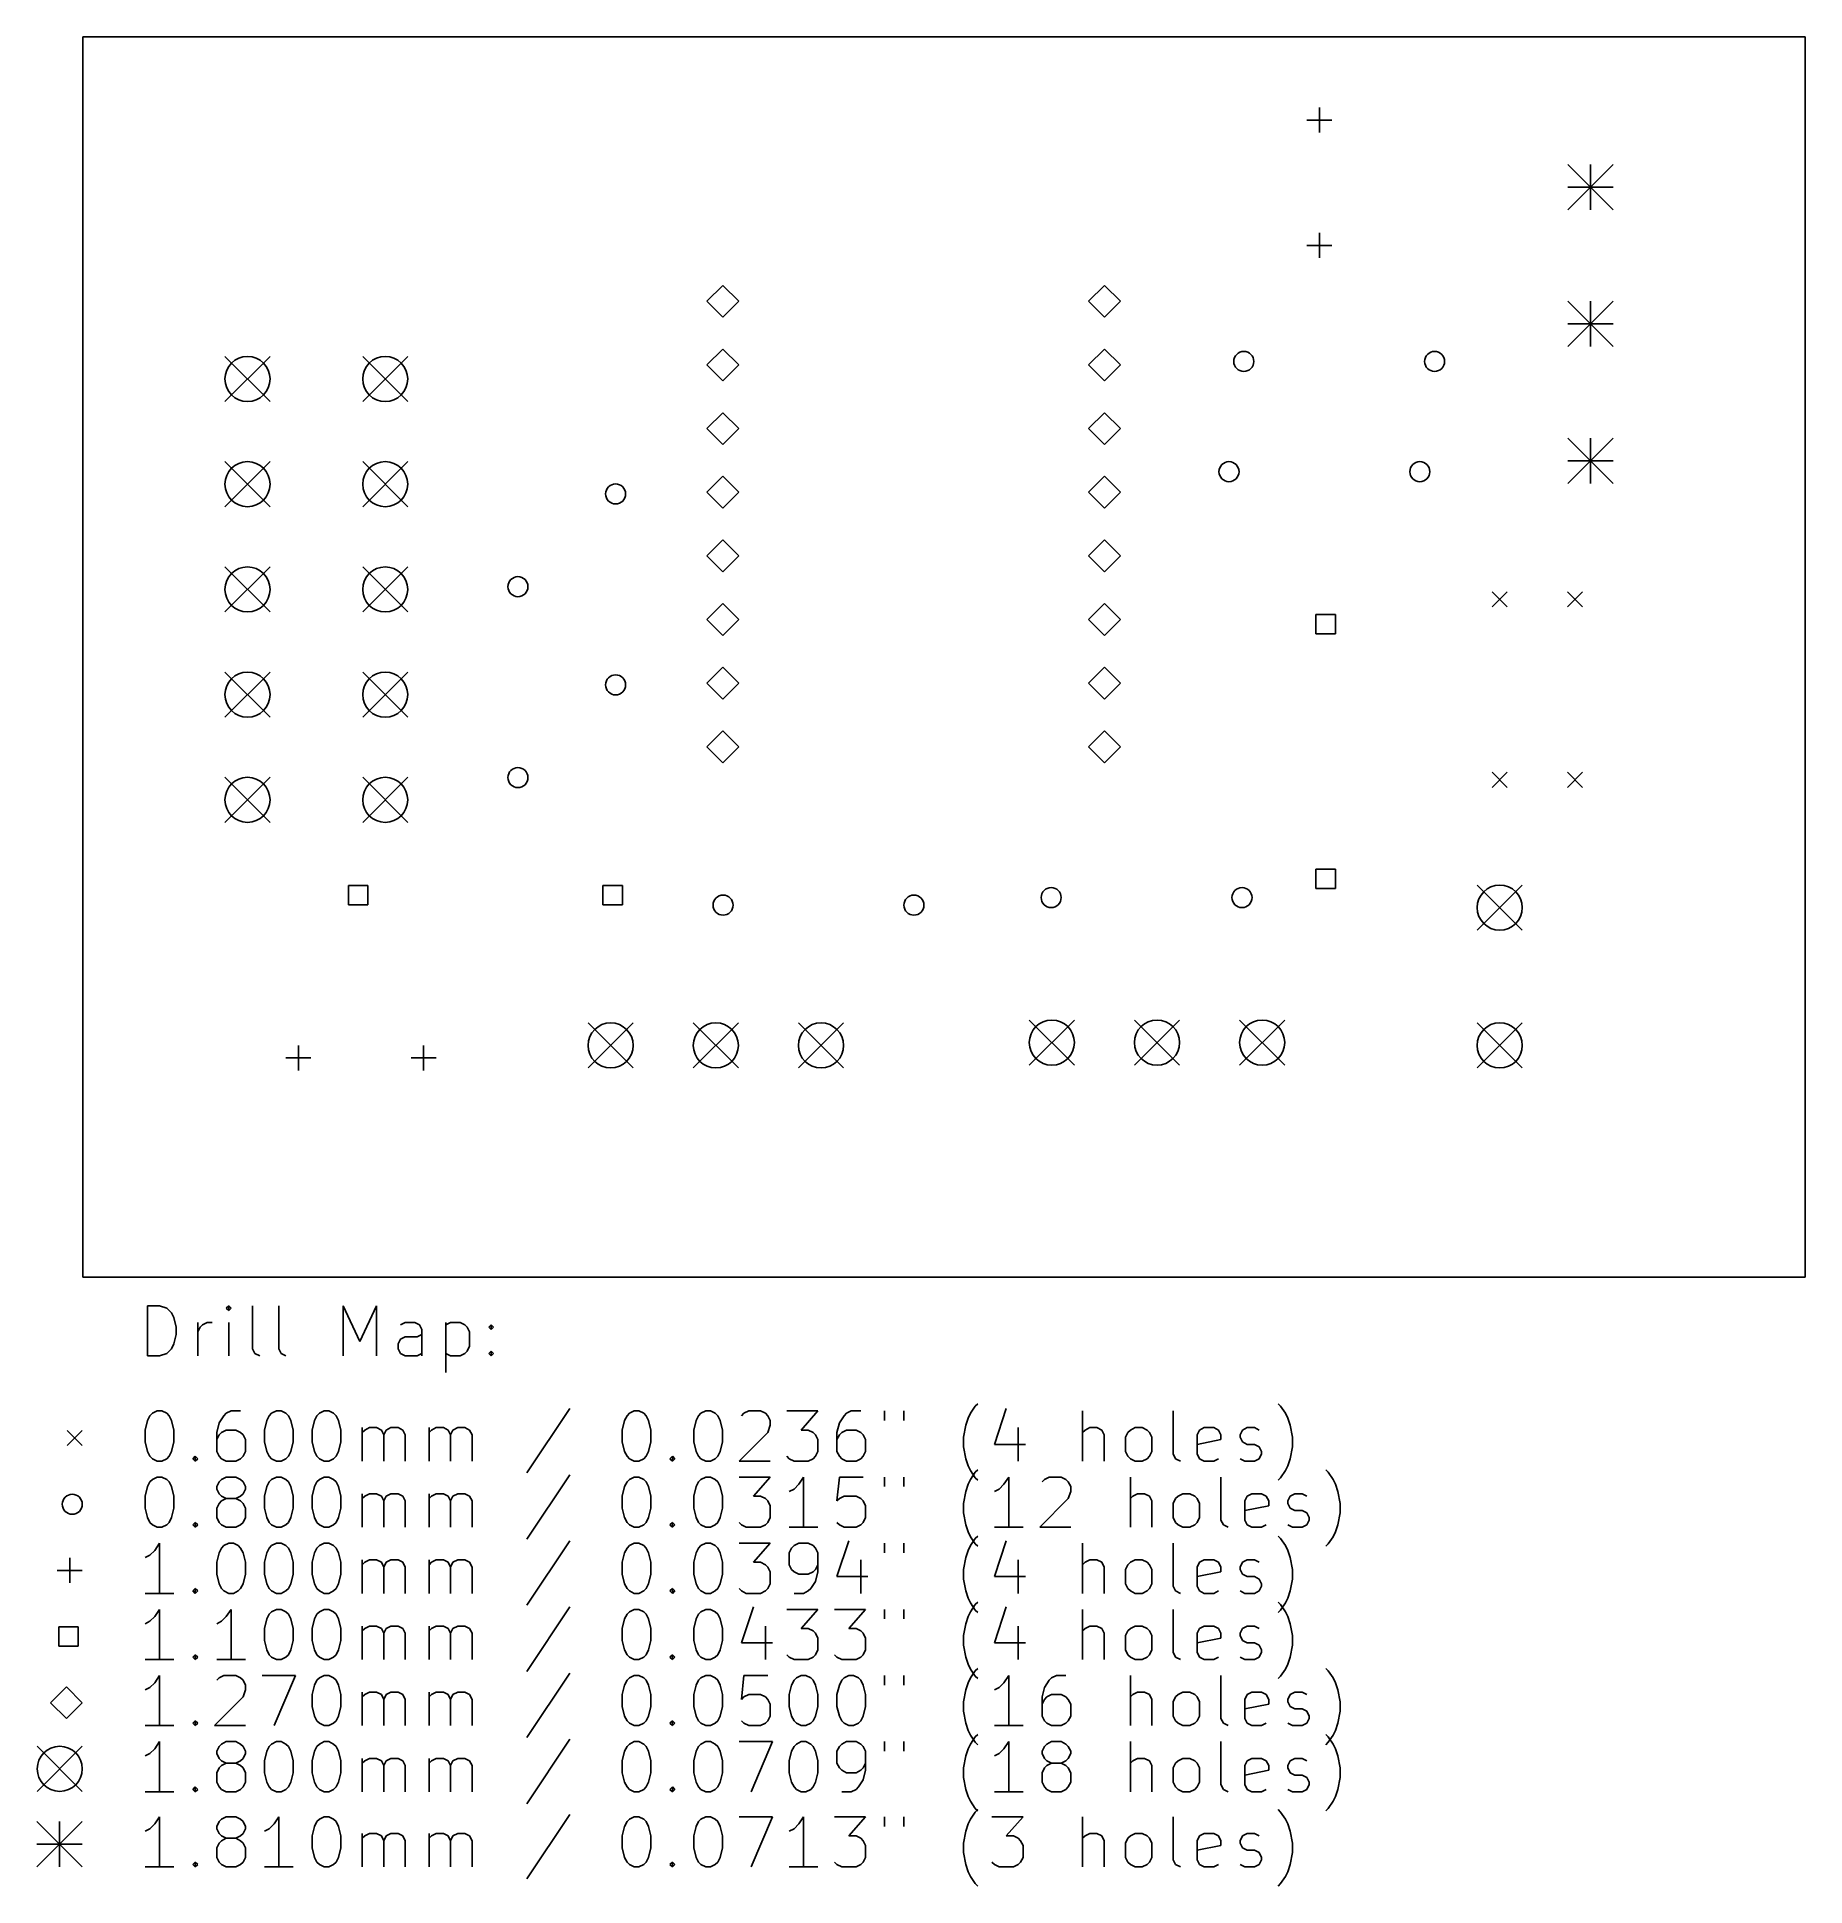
# Model space of a CAD drawing. Extents: x 103.1 to 173.7, y -146.8 to -73.
import ezdxf

# ---------------------------------------------------------------- set-up
doc = ezdxf.new("R2010")
doc.units = 0
doc.layers.add('BLACK', color=7, linetype='CONTINUOUS')

msp = doc.modelspace()

# ---------------------------------------------------------------- linework, layer by layer
at = {"layer": 'BLACK', "linetype": 'CONTINUOUS'}
for p, q in [((104.93, -72.95), (173.69, -72.95)), ((104.93, -122.45), (104.93, -72.95)), ((173.69, -72.95), (173.69, -122.45)), ((154.3, -75.767677), (154.3, -76.767677)), ((153.8, -76.267677), (154.8, -76.267677)), ((164.2225, -78.0375), (166.0325, -79.8475)), ((166.0325, -78.0375), (164.2225, -79.8475)), ((165.1275, -78.0375), (165.1275, -79.8475)), ((164.2225, -78.9425), (166.0325, -78.9425)), ((154.3, -80.767677), (154.3, -81.767677)), ((153.8, -81.267677), (154.8, -81.267677)), ((130.48, -82.865), (129.845, -83.5)), ((131.115, -83.5), (130.48, -82.865)), ((145.72, -82.865), (145.085, -83.5)), ((146.355, -83.5), (145.72, -82.865)), ((129.845, -83.5), (130.48, -84.135)), ((130.48, -84.135), (131.115, -83.5)), ((145.085, -83.5), (145.72, -84.135)), ((145.72, -84.135), (146.355, -83.5)), ((164.2225, -83.4975), (166.0325, -85.3075)), ((166.0325, -83.4975), (164.2225, -85.3075)), ((165.1275, -83.4975), (165.1275, -85.3075)), ((164.2225, -84.4025), (166.0325, -84.4025)), ((130.48, -85.405), (129.845, -86.04)), ((131.115, -86.04), (130.48, -85.405)), ((145.72, -85.405), (145.085, -86.04)), ((146.355, -86.04), (145.72, -85.405)), ((110.6, -85.7), (112.4, -87.5)), ((112.4, -85.7), (110.6, -87.5)), ((116.1, -85.7), (117.9, -87.5)), ((117.9, -85.7), (116.1, -87.5)), ((129.845, -86.04), (130.48, -86.675)), ((130.48, -86.675), (131.115, -86.04)), ((145.085, -86.04), (145.72, -86.675)), ((145.72, -86.675), (146.355, -86.04)), ((130.48, -87.945), (129.845, -88.58)), ((131.115, -88.58), (130.48, -87.945)), ((145.72, -87.945), (145.085, -88.58)), ((146.355, -88.58), (145.72, -87.945)), ((129.845, -88.58), (130.48, -89.215)), ((130.48, -89.215), (131.115, -88.58)), ((145.085, -88.58), (145.72, -89.215)), ((145.72, -89.215), (146.355, -88.58)), ((164.2225, -88.9575), (166.0325, -90.7675)), ((166.0325, -88.9575), (164.2225, -90.7675)), ((165.1275, -88.9575), (165.1275, -90.7675)), ((110.6, -89.9), (112.4, -91.7)), ((112.4, -89.9), (110.6, -91.7)), ((116.1, -89.9), (117.9, -91.7)), ((117.9, -89.9), (116.1, -91.7)), ((164.2225, -89.8625), (166.0325, -89.8625)), ((130.48, -90.485), (129.845, -91.12)), ((131.115, -91.12), (130.48, -90.485)), ((145.72, -90.485), (145.085, -91.12)), ((146.355, -91.12), (145.72, -90.485)), ((129.845, -91.12), (130.48, -91.755)), ((130.48, -91.755), (131.115, -91.12)), ((145.085, -91.12), (145.72, -91.755)), ((145.72, -91.755), (146.355, -91.12)), ((130.48, -93.025), (129.845, -93.66)), ((129.845, -93.66), (130.48, -94.295)), ((131.115, -93.66), (130.48, -93.025)), ((130.48, -94.295), (131.115, -93.66)), ((145.72, -93.025), (145.085, -93.66)), ((145.085, -93.66), (145.72, -94.295)), ((146.355, -93.66), (145.72, -93.025)), ((145.72, -94.295), (146.355, -93.66)), ((110.6, -94.1), (112.4, -95.9)), ((112.4, -94.1), (110.6, -95.9)), ((116.1, -94.1), (117.9, -95.9)), ((117.9, -94.1), (116.1, -95.9)), ((161.2, -95.1), (161.8, -95.7)), ((161.8, -95.1), (161.2, -95.7)), ((164.2, -95.1), (164.8, -95.7)), ((164.8, -95.1), (164.2, -95.7)), ((130.48, -95.565), (129.845, -96.2)), ((131.115, -96.2), (130.48, -95.565)), ((145.72, -95.565), (145.085, -96.2)), ((146.355, -96.2), (145.72, -95.565)), ((129.845, -96.2), (130.48, -96.835)), ((130.48, -96.835), (131.115, -96.2)), ((145.085, -96.2), (145.72, -96.835)), ((145.72, -96.835), (146.355, -96.2)), ((154.938912, -96.001088), (154.161088, -96.001088)), ((154.161088, -96.001088), (154.161088, -96.778912)), ((154.938912, -96.778912), (154.938912, -96.001088)), ((154.161088, -96.778912), (154.938912, -96.778912)), ((130.48, -98.105), (129.845, -98.74)), ((131.115, -98.74), (130.48, -98.105)), ((145.72, -98.105), (145.085, -98.74)), ((146.355, -98.74), (145.72, -98.105)), ((110.6, -98.3), (112.4, -100.1)), ((112.4, -98.3), (110.6, -100.1)), ((116.1, -98.3), (117.9, -100.1)), ((117.9, -98.3), (116.1, -100.1)), ((129.845, -98.74), (130.48, -99.375)), ((130.48, -99.375), (131.115, -98.74)), ((145.085, -98.74), (145.72, -99.375)), ((145.72, -99.375), (146.355, -98.74)), ((130.48, -100.645), (129.845, -101.28)), ((131.115, -101.28), (130.48, -100.645)), ((145.72, -100.645), (145.085, -101.28)), ((146.355, -101.28), (145.72, -100.645)), ((129.845, -101.28), (130.48, -101.915)), ((130.48, -101.915), (131.115, -101.28)), ((145.085, -101.28), (145.72, -101.915)), ((145.72, -101.915), (146.355, -101.28)), ((110.6, -102.5), (112.4, -104.3)), ((112.4, -102.5), (110.6, -104.3)), ((116.1, -102.5), (117.9, -104.3)), ((117.9, -102.5), (116.1, -104.3)), ((161.2, -102.3), (161.8, -102.9)), ((161.8, -102.3), (161.2, -102.9)), ((164.2, -102.3), (164.8, -102.9)), ((164.8, -102.3), (164.2, -102.9)), ((154.938912, -106.161088), (154.161088, -106.161088)), ((154.161088, -106.161088), (154.161088, -106.938912)), ((154.938912, -106.938912), (154.938912, -106.161088)), ((116.308912, -106.811088), (115.531088, -106.811088)), ((115.531088, -106.811088), (115.531088, -107.588912)), ((116.308912, -107.588912), (116.308912, -106.811088)), ((126.468912, -106.811088), (125.691088, -106.811088)), ((125.691088, -106.811088), (125.691088, -107.588912)), ((126.468912, -107.588912), (126.468912, -106.811088)), ((154.161088, -106.938912), (154.938912, -106.938912)), ((160.6, -106.8), (162.4, -108.6)), ((162.4, -106.8), (160.6, -108.6)), ((115.531088, -107.588912), (116.308912, -107.588912)), ((125.691088, -107.588912), (126.468912, -107.588912)), ((125.1, -112.3), (126.9, -114.1)), ((126.9, -112.3), (125.1, -114.1)), ((129.3, -112.3), (131.1, -114.1)), ((131.1, -112.3), (129.3, -114.1)), ((133.5, -112.3), (135.3, -114.1)), ((135.3, -112.3), (133.5, -114.1)), ((142.71575, -112.1871), (144.51575, -113.9871)), ((144.51575, -112.1871), (142.71575, -113.9871)), ((146.91575, -112.1871), (148.71575, -113.9871)), ((148.71575, -112.1871), (146.91575, -113.9871)), ((151.11575, -112.1871), (152.91575, -113.9871)), ((152.91575, -112.1871), (151.11575, -113.9871)), ((160.6, -112.3), (162.4, -114.1)), ((162.4, -112.3), (160.6, -114.1)), ((113.532323, -113.2), (113.532323, -114.2)), ((118.532323, -113.2), (118.532323, -114.2)), ((113.032323, -113.7), (114.032323, -113.7)), ((118.032323, -113.7), (119.032323, -113.7)), ((173.69, -122.45), (104.93, -122.45)), ((107.512768, -125.589838), (107.512768, -123.589838)), ((107.512768, -123.589838), (107.988958, -123.589838)), ((107.988958, -123.589838), (108.274673, -123.685076)), ((108.274673, -123.685076), (108.465149, -123.875552)), ((108.465149, -123.875552), (108.560387, -124.066028)), ((110.750863, -123.589838), (110.655625, -123.685076)), ((110.655625, -123.685076), (110.750863, -123.780314)), ((110.846101, -123.685076), (110.750863, -123.589838)), ((110.750863, -123.589838), (110.750863, -123.780314)), ((110.750863, -123.780314), (110.846101, -123.685076)), ((111.703244, -125.304123), (111.703244, -123.589838)), ((112.750863, -125.304123), (112.750863, -123.589838)), ((115.322292, -125.589838), (115.322292, -123.589838)), ((115.322292, -123.589838), (115.988959, -125.018409)), ((115.988959, -125.018409), (116.655625, -123.589838)), ((116.655625, -123.589838), (116.655625, -125.589838)), ((108.560387, -124.066028), (108.655625, -124.44698)), ((108.655625, -124.44698), (108.655625, -124.732695)), ((109.512768, -125.589838), (109.512768, -124.256504)), ((109.512768, -124.637457), (109.608006, -124.44698)), ((109.608006, -124.44698), (109.703244, -124.351742)), ((109.703244, -124.351742), (109.89372, -124.256504)), ((109.89372, -124.256504), (110.084197, -124.256504)), ((110.750863, -125.589838), (110.750863, -124.256504)), ((117.798482, -124.256504), (117.608006, -124.351742)), ((118.179435, -124.256504), (117.798482, -124.256504)), ((118.369911, -124.351742), (118.179435, -124.256504)), ((118.465149, -124.542219), (118.369911, -124.351742)), ((118.465149, -125.589838), (118.465149, -124.542219)), ((119.41753, -124.256504), (119.41753, -126.256504)), ((119.41753, -124.351742), (119.608006, -124.256504)), ((119.608006, -124.256504), (119.988959, -124.256504)), ((119.988959, -124.256504), (120.179435, -124.351742)), ((120.179435, -124.351742), (120.274673, -124.44698)), ((120.274673, -124.44698), (120.369911, -124.637457)), ((120.369911, -124.637457), (120.369911, -125.208885)), ((121.131816, -124.44698), (121.227054, -124.351742)), ((121.227054, -124.542219), (121.131816, -124.44698)), ((121.227054, -124.351742), (121.322292, -124.44698)), ((121.227054, -124.351742), (121.227054, -124.542219)), ((121.322292, -124.44698), (121.227054, -124.542219)), ((108.465149, -125.304123), (108.274673, -125.4946)), ((108.560387, -125.113647), (108.465149, -125.304123)), ((108.655625, -124.732695), (108.560387, -125.113647)), ((111.798482, -125.4946), (111.703244, -125.304123)), ((112.846101, -125.4946), (112.750863, -125.304123)), ((117.512768, -125.113647), (117.608006, -124.923171)), ((117.512768, -125.304123), (117.512768, -125.113647)), ((117.608006, -125.4946), (117.512768, -125.304123)), ((117.608006, -124.923171), (117.798482, -124.827933)), ((117.798482, -124.827933), (118.274673, -124.827933)), ((118.274673, -124.827933), (118.465149, -124.732695)), ((120.274673, -125.399361), (120.179435, -125.4946)), ((120.369911, -125.208885), (120.274673, -125.399361)), ((121.131816, -125.4946), (121.227054, -125.399361)), ((121.227054, -125.399361), (121.322292, -125.4946)), ((121.227054, -125.399361), (121.227054, -125.589838)), ((107.988958, -125.589838), (107.512768, -125.589838)), ((108.274673, -125.4946), (107.988958, -125.589838)), ((111.988958, -125.589838), (111.798482, -125.4946)), ((113.036577, -125.589838), (112.846101, -125.4946)), ((117.798482, -125.589838), (117.608006, -125.4946)), ((118.274673, -125.589838), (117.798482, -125.589838)), ((118.465149, -125.4946), (118.274673, -125.589838)), ((119.608006, -125.589838), (119.41753, -125.4946)), ((119.988959, -125.589838), (119.608006, -125.589838)), ((120.179435, -125.4946), (119.988959, -125.589838)), ((121.227054, -125.589838), (121.131816, -125.4946)), ((121.322292, -125.4946), (121.227054, -125.589838)), ((140.369914, -127.885076), (140.56039, -127.599361)), ((140.56039, -127.599361), (140.655629, -127.504123)), ((152.750868, -127.599361), (152.65563, -127.504123)), ((152.941344, -127.885076), (152.750868, -127.599361)), ((107.41753, -128.551742), (107.512768, -128.17079)), ((107.512768, -128.17079), (107.608006, -127.980314)), ((107.608006, -127.980314), (107.703244, -127.885076)), ((107.703244, -127.885076), (107.89372, -127.789838)), ((107.89372, -127.789838), (108.084197, -127.789838)), ((108.084197, -127.789838), (108.274673, -127.885076)), ((108.274673, -127.885076), (108.369911, -127.980314)), ((108.369911, -127.980314), (108.465149, -128.17079)), ((108.465149, -128.17079), (108.560387, -128.551742)), ((110.369911, -128.266028), (110.274673, -128.64698)), ((110.560387, -127.980314), (110.369911, -128.266028)), ((110.655625, -127.885076), (110.560387, -127.980314)), ((110.846101, -127.789838), (110.655625, -127.885076)), ((111.227054, -127.789838), (110.846101, -127.789838)), ((112.179435, -128.551742), (112.274673, -128.17079)), ((112.274673, -128.17079), (112.369911, -127.980314)), ((112.369911, -127.980314), (112.465149, -127.885076)), ((112.465149, -127.885076), (112.655625, -127.789838)), ((112.655625, -127.789838), (112.846102, -127.789838)), ((112.846102, -127.789838), (113.036578, -127.885076)), ((113.036578, -127.885076), (113.131816, -127.980314)), ((113.131816, -127.980314), (113.227054, -128.17079)), ((113.227054, -128.17079), (113.322292, -128.551742)), ((114.084197, -128.551742), (114.179435, -128.17079)), ((114.179435, -128.17079), (114.274673, -127.980314)), ((114.274673, -127.980314), (114.369911, -127.885076)), ((114.369911, -127.885076), (114.560387, -127.789838)), ((114.560387, -127.789838), (114.750864, -127.789838)), ((114.750864, -127.789838), (114.94134, -127.885076)), ((114.94134, -127.885076), (115.036578, -127.980314)), ((115.036578, -127.980314), (115.131816, -128.17079)), ((115.131816, -128.17079), (115.227054, -128.551742)), ((124.369912, -127.6946), (122.655627, -130.266028)), ((126.465151, -128.551742), (126.560389, -128.17079)), ((126.560389, -128.17079), (126.655627, -127.980314)), ((126.655627, -127.980314), (126.750865, -127.885076)), ((126.750865, -127.885076), (126.941341, -127.789838)), ((126.941341, -127.789838), (127.131818, -127.789838)), ((127.131818, -127.789838), (127.322294, -127.885076)), ((127.322294, -127.885076), (127.417532, -127.980314)), ((127.417532, -127.980314), (127.51277, -128.17079)), ((127.51277, -128.17079), (127.608008, -128.551742)), ((129.322294, -128.551742), (129.417532, -128.17079)), ((129.417532, -128.17079), (129.51277, -127.980314)), ((129.51277, -127.980314), (129.608008, -127.885076)), ((129.608008, -127.885076), (129.798484, -127.789838)), ((129.798484, -127.789838), (129.988961, -127.789838)), ((129.988961, -127.789838), (130.179437, -127.885076)), ((130.179437, -127.885076), (130.274675, -127.980314)), ((130.274675, -127.980314), (130.369913, -128.17079)), ((130.369913, -128.17079), (130.465151, -128.551742)), ((131.227056, -127.980314), (131.322294, -127.885076)), ((131.322294, -127.885076), (131.51277, -127.789838)), ((131.51277, -127.789838), (131.988961, -127.789838)), ((131.988961, -127.789838), (132.179437, -127.885076)), ((132.179437, -127.885076), (132.274675, -127.980314)), ((132.274675, -127.980314), (132.369913, -128.17079)), ((132.369913, -128.361266), (132.274675, -128.64698)), ((132.369913, -128.17079), (132.369913, -128.361266)), ((133.03658, -127.789838), (134.274675, -127.789838)), ((134.274675, -127.789838), (133.608008, -128.551742)), ((135.131818, -128.266028), (135.03658, -128.64698)), ((135.322294, -127.980314), (135.131818, -128.266028)), ((135.417532, -127.885076), (135.322294, -127.980314)), ((135.608008, -127.789838), (135.417532, -127.885076)), ((135.988961, -127.789838), (135.608008, -127.789838)), ((136.941342, -127.789838), (136.941342, -128.17079)), ((137.703247, -127.789838), (137.703247, -128.17079)), ((140.0842, -128.837457), (140.179438, -128.361266)), ((140.179438, -128.361266), (140.274676, -128.075552)), ((140.274676, -128.075552), (140.369914, -127.885076)), ((141.798485, -127.6946), (141.322295, -129.123171)), ((144.846105, -129.789838), (144.846105, -127.789838)), ((148.465153, -129.504123), (148.465153, -127.789838)), ((153.036582, -128.075552), (152.941344, -127.885076)), ((153.13182, -128.361266), (153.036582, -128.075552)), ((153.227058, -128.837457), (153.13182, -128.361266)), ((104.305, -128.575), (104.905, -129.175)), ((104.905, -128.575), (104.305, -129.175)), ((107.41753, -129.027933), (107.41753, -128.551742)), ((107.512768, -129.408885), (107.41753, -129.027933)), ((108.560387, -129.027933), (108.465149, -129.408885)), ((108.560387, -128.551742), (108.560387, -129.027933)), ((110.274673, -128.64698), (110.274673, -129.408885)), ((110.369911, -128.742219), (110.274673, -128.932695)), ((110.465149, -128.64698), (110.369911, -128.742219)), ((110.655625, -128.551742), (110.465149, -128.64698)), ((111.036578, -128.551742), (110.655625, -128.551742)), ((111.227054, -128.64698), (111.036578, -128.551742)), ((111.322292, -128.742219), (111.227054, -128.64698)), ((111.41753, -128.932695), (111.322292, -128.742219)), ((111.41753, -129.408885), (111.41753, -128.932695)), ((112.179435, -129.027933), (112.179435, -128.551742)), ((112.274673, -129.408885), (112.179435, -129.027933)), ((113.322292, -129.027933), (113.227054, -129.408885)), ((113.322292, -128.551742), (113.322292, -129.027933)), ((114.084197, -129.027933), (114.084197, -128.551742)), ((114.179435, -129.408885), (114.084197, -129.027933)), ((115.227054, -129.027933), (115.131816, -129.408885)), ((115.227054, -128.551742), (115.227054, -129.027933)), ((116.084197, -129.789838), (116.084197, -128.456504)), ((116.084197, -128.64698), (116.179435, -128.551742)), ((116.179435, -128.551742), (116.369911, -128.456504)), ((116.369911, -128.456504), (116.655626, -128.456504)), ((116.655626, -128.456504), (116.846102, -128.551742)), ((116.846102, -128.551742), (116.94134, -128.742219)), ((116.94134, -128.742219), (117.036578, -128.551742)), ((116.94134, -128.742219), (116.94134, -129.789838)), ((117.036578, -128.551742), (117.227054, -128.456504)), ((117.227054, -128.456504), (117.512768, -128.456504)), ((117.512768, -128.456504), (117.703245, -128.551742)), ((117.703245, -128.551742), (117.798483, -128.742219)), ((117.798483, -128.742219), (117.798483, -129.789838)), ((118.750864, -129.789838), (118.750864, -128.456504)), ((118.750864, -128.64698), (118.846102, -128.551742)), ((118.846102, -128.551742), (119.036578, -128.456504)), ((119.036578, -128.456504), (119.322293, -128.456504)), ((119.322293, -128.456504), (119.512769, -128.551742)), ((119.512769, -128.551742), (119.608007, -128.742219)), ((119.608007, -128.742219), (119.703245, -128.551742)), ((119.608007, -128.742219), (119.608007, -129.789838)), ((119.703245, -128.551742), (119.893721, -128.456504)), ((119.893721, -128.456504), (120.179435, -128.456504)), ((120.179435, -128.456504), (120.369912, -128.551742)), ((120.369912, -128.551742), (120.46515, -128.742219)), ((120.46515, -128.742219), (120.46515, -129.789838)), ((126.465151, -129.027933), (126.465151, -128.551742)), ((126.560389, -129.408885), (126.465151, -129.027933)), ((127.608008, -129.027933), (127.51277, -129.408885)), ((127.608008, -128.551742), (127.608008, -129.027933)), ((129.322294, -129.027933), (129.322294, -128.551742)), ((129.417532, -129.408885), (129.322294, -129.027933)), ((130.465151, -129.027933), (130.369913, -129.408885)), ((130.465151, -128.551742), (130.465151, -129.027933)), ((132.274675, -128.64698), (131.131818, -129.789838)), ((133.608008, -128.551742), (133.893723, -128.551742)), ((133.893723, -128.551742), (134.084199, -128.64698)), ((134.084199, -128.64698), (134.179437, -128.742219)), ((134.179437, -128.742219), (134.274675, -128.932695)), ((134.274675, -128.932695), (134.274675, -129.408885)), ((135.03658, -128.64698), (135.03658, -129.408885)), ((135.131818, -128.742219), (135.03658, -128.932695)), ((135.227056, -128.64698), (135.131818, -128.742219)), ((135.417532, -128.551742), (135.227056, -128.64698)), ((135.798485, -128.551742), (135.417532, -128.551742)), ((135.988961, -128.64698), (135.798485, -128.551742)), ((136.084199, -128.742219), (135.988961, -128.64698)), ((136.179437, -128.932695), (136.084199, -128.742219)), ((136.179437, -129.408885), (136.179437, -128.932695)), ((140.0842, -129.218409), (140.0842, -128.837457)), ((141.322295, -129.123171), (142.56039, -129.123171)), ((142.274676, -128.456504), (142.274676, -129.789838)), ((144.941343, -128.551742), (144.846105, -128.64698)), ((145.131819, -128.456504), (144.941343, -128.551742)), ((145.417534, -128.456504), (145.131819, -128.456504)), ((145.60801, -128.551742), (145.417534, -128.456504)), ((145.703248, -128.742219), (145.60801, -128.551742)), ((145.703248, -129.789838), (145.703248, -128.742219)), ((146.560391, -128.837457), (146.655629, -128.64698)), ((146.560391, -129.408885), (146.560391, -128.837457)), ((146.655629, -128.64698), (146.750867, -128.551742)), ((146.750867, -128.551742), (146.941343, -128.456504)), ((146.941343, -128.456504), (147.227058, -128.456504)), ((147.227058, -128.456504), (147.417534, -128.551742)), ((147.417534, -128.551742), (147.512772, -128.64698)), ((147.512772, -128.64698), (147.60801, -128.837457)), ((147.60801, -128.837457), (147.60801, -129.408885)), ((149.417534, -128.742219), (149.512772, -128.551742)), ((149.417534, -129.504123), (149.417534, -128.742219)), ((150.369915, -128.932695), (149.417534, -129.123171)), ((149.512772, -128.551742), (149.703248, -128.456504)), ((149.703248, -128.456504), (150.084201, -128.456504)), ((150.084201, -128.456504), (150.274677, -128.551742)), ((150.274677, -128.551742), (150.369915, -128.742219)), ((150.369915, -128.742219), (150.369915, -128.932695)), ((151.13182, -128.742219), (151.227058, -128.551742)), ((151.13182, -128.837457), (151.13182, -128.742219)), ((151.227058, -129.027933), (151.13182, -128.837457)), ((151.227058, -128.551742), (151.417534, -128.456504)), ((151.417534, -129.123171), (151.227058, -129.027933)), ((151.417534, -128.456504), (151.703248, -128.456504)), ((151.703248, -129.123171), (151.417534, -129.123171)), ((151.703248, -128.456504), (151.893725, -128.551742)), ((151.893725, -129.218409), (151.703248, -129.123171)), ((153.227058, -129.218409), (153.227058, -128.837457)), ((107.608006, -129.599361), (107.512768, -129.408885)), ((107.703244, -129.6946), (107.608006, -129.599361)), ((107.89372, -129.789838), (107.703244, -129.6946)), ((108.084197, -129.789838), (107.89372, -129.789838)), ((108.274673, -129.6946), (108.084197, -129.789838)), ((108.369911, -129.599361), (108.274673, -129.6946)), ((108.465149, -129.408885), (108.369911, -129.599361)), ((109.322292, -129.6946), (109.41753, -129.599361)), ((109.41753, -129.789838), (109.322292, -129.6946)), ((109.41753, -129.599361), (109.512768, -129.6946)), ((109.41753, -129.599361), (109.41753, -129.789838)), ((109.512768, -129.6946), (109.41753, -129.789838)), ((110.274673, -129.408885), (110.369911, -129.599361)), ((110.369911, -129.599361), (110.465149, -129.6946)), ((110.465149, -129.6946), (110.655625, -129.789838)), ((110.655625, -129.789838), (111.036578, -129.789838)), ((111.036578, -129.789838), (111.227054, -129.6946)), ((111.227054, -129.6946), (111.322292, -129.599361)), ((111.322292, -129.599361), (111.41753, -129.408885)), ((112.369911, -129.599361), (112.274673, -129.408885)), ((112.465149, -129.6946), (112.369911, -129.599361)), ((112.655625, -129.789838), (112.465149, -129.6946)), ((112.846102, -129.789838), (112.655625, -129.789838)), ((113.036578, -129.6946), (112.846102, -129.789838)), ((113.131816, -129.599361), (113.036578, -129.6946)), ((113.227054, -129.408885), (113.131816, -129.599361)), ((114.274673, -129.599361), (114.179435, -129.408885)), ((114.369911, -129.6946), (114.274673, -129.599361)), ((114.560387, -129.789838), (114.369911, -129.6946)), ((114.750864, -129.789838), (114.560387, -129.789838)), ((114.94134, -129.6946), (114.750864, -129.789838)), ((115.036578, -129.599361), (114.94134, -129.6946)), ((115.131816, -129.408885), (115.036578, -129.599361)), ((126.655627, -129.599361), (126.560389, -129.408885)), ((126.750865, -129.6946), (126.655627, -129.599361)), ((126.941341, -129.789838), (126.750865, -129.6946)), ((127.131818, -129.789838), (126.941341, -129.789838)), ((127.322294, -129.6946), (127.131818, -129.789838)), ((127.417532, -129.599361), (127.322294, -129.6946)), ((127.51277, -129.408885), (127.417532, -129.599361)), ((128.369913, -129.6946), (128.465151, -129.599361)), ((128.465151, -129.789838), (128.369913, -129.6946)), ((128.465151, -129.599361), (128.560389, -129.6946)), ((128.465151, -129.599361), (128.465151, -129.789838)), ((128.560389, -129.6946), (128.465151, -129.789838)), ((129.51277, -129.599361), (129.417532, -129.408885)), ((129.608008, -129.6946), (129.51277, -129.599361)), ((129.798484, -129.789838), (129.608008, -129.6946)), ((129.988961, -129.789838), (129.798484, -129.789838)), ((130.179437, -129.6946), (129.988961, -129.789838)), ((130.274675, -129.599361), (130.179437, -129.6946)), ((130.369913, -129.408885), (130.274675, -129.599361)), ((131.131818, -129.789838), (132.369913, -129.789838)), ((133.131818, -129.6946), (133.03658, -129.599361)), ((133.322294, -129.789838), (133.131818, -129.6946)), ((133.893723, -129.789838), (133.322294, -129.789838)), ((134.084199, -129.6946), (133.893723, -129.789838)), ((134.179437, -129.599361), (134.084199, -129.6946)), ((134.274675, -129.408885), (134.179437, -129.599361)), ((135.03658, -129.408885), (135.131818, -129.599361)), ((135.131818, -129.599361), (135.227056, -129.6946)), ((135.227056, -129.6946), (135.417532, -129.789838)), ((135.417532, -129.789838), (135.798485, -129.789838)), ((135.798485, -129.789838), (135.988961, -129.6946)), ((135.988961, -129.6946), (136.084199, -129.599361)), ((136.084199, -129.599361), (136.179437, -129.408885)), ((140.179438, -129.6946), (140.0842, -129.218409)), ((140.274676, -129.980314), (140.179438, -129.6946)), ((146.655629, -129.599361), (146.560391, -129.408885)), ((146.750867, -129.6946), (146.655629, -129.599361)), ((146.941343, -129.789838), (146.750867, -129.6946)), ((147.227058, -129.789838), (146.941343, -129.789838)), ((147.417534, -129.6946), (147.227058, -129.789838)), ((147.512772, -129.599361), (147.417534, -129.6946)), ((147.60801, -129.408885), (147.512772, -129.599361)), ((148.560391, -129.6946), (148.465153, -129.504123)), ((148.750867, -129.789838), (148.560391, -129.6946)), ((149.512772, -129.6946), (149.417534, -129.504123)), ((149.703248, -129.789838), (149.512772, -129.6946)), ((150.084201, -129.789838), (149.703248, -129.789838)), ((150.274677, -129.6946), (150.084201, -129.789838)), ((151.13182, -129.6946), (151.322296, -129.789838)), ((151.322296, -129.789838), (151.703248, -129.789838)), ((151.703248, -129.789838), (151.893725, -129.6946)), ((151.988963, -129.408885), (151.893725, -129.218409)), ((151.893725, -129.6946), (151.988963, -129.504123)), ((151.988963, -129.504123), (151.988963, -129.408885)), ((153.036582, -129.980314), (153.13182, -129.6946)), ((153.13182, -129.6946), (153.227058, -129.218409)), ((107.512768, -130.81079), (107.608006, -130.620314)), ((107.608006, -130.620314), (107.703244, -130.525076)), ((107.703244, -130.525076), (107.89372, -130.429838)), ((107.89372, -130.429838), (108.084197, -130.429838)), ((108.084197, -130.429838), (108.274673, -130.525076)), ((108.274673, -130.525076), (108.369911, -130.620314)), ((108.369911, -130.620314), (108.465149, -130.81079)), ((110.274673, -130.81079), (110.369911, -130.620314)), ((110.369911, -130.620314), (110.465149, -130.525076)), ((110.465149, -130.525076), (110.655625, -130.429838)), ((110.655625, -130.429838), (111.036578, -130.429838)), ((111.036578, -130.429838), (111.227054, -130.525076)), ((111.227054, -130.525076), (111.322292, -130.620314)), ((111.322292, -130.620314), (111.41753, -130.81079)), ((112.274673, -130.81079), (112.369911, -130.620314)), ((112.369911, -130.620314), (112.465149, -130.525076)), ((112.465149, -130.525076), (112.655625, -130.429838)), ((112.655625, -130.429838), (112.846102, -130.429838)), ((112.846102, -130.429838), (113.036578, -130.525076)), ((113.036578, -130.525076), (113.131816, -130.620314)), ((113.131816, -130.620314), (113.227054, -130.81079)), ((114.179435, -130.81079), (114.274673, -130.620314)), ((114.274673, -130.620314), (114.369911, -130.525076)), ((114.369911, -130.525076), (114.560387, -130.429838)), ((114.560387, -130.429838), (114.750864, -130.429838)), ((114.750864, -130.429838), (114.94134, -130.525076)), ((114.94134, -130.525076), (115.036578, -130.620314)), ((115.036578, -130.620314), (115.131816, -130.81079)), ((124.369912, -130.3346), (122.655627, -132.906028)), ((126.560389, -130.81079), (126.655627, -130.620314)), ((126.655627, -130.620314), (126.750865, -130.525076)), ((126.750865, -130.525076), (126.941341, -130.429838)), ((126.941341, -130.429838), (127.131818, -130.429838)), ((127.131818, -130.429838), (127.322294, -130.525076)), ((127.322294, -130.525076), (127.417532, -130.620314)), ((127.417532, -130.620314), (127.51277, -130.81079)), ((129.417532, -130.81079), (129.51277, -130.620314)), ((129.51277, -130.620314), (129.608008, -130.525076)), ((129.608008, -130.525076), (129.798484, -130.429838)), ((129.798484, -130.429838), (129.988961, -130.429838)), ((129.988961, -130.429838), (130.179437, -130.525076)), ((130.179437, -130.525076), (130.274675, -130.620314)), ((130.274675, -130.620314), (130.369913, -130.81079)), ((131.131818, -130.429838), (132.369913, -130.429838)), ((132.369913, -130.429838), (131.703246, -131.191742)), ((133.703246, -130.429838), (133.51277, -130.715552)), ((133.703246, -132.429838), (133.703246, -130.429838)), ((135.131818, -130.429838), (135.03658, -131.382219)), ((136.084199, -130.429838), (135.131818, -130.429838)), ((136.941342, -130.429838), (136.941342, -130.81079)), ((137.703247, -130.429838), (137.703247, -130.81079)), ((140.369914, -130.17079), (140.274676, -129.980314)), ((140.274676, -130.715552), (140.369914, -130.525076)), ((140.56039, -130.456504), (140.369914, -130.17079)), ((140.369914, -130.525076), (140.56039, -130.239361)), ((140.56039, -130.239361), (140.655629, -130.144123)), ((140.655629, -130.551742), (140.56039, -130.456504)), ((141.893723, -130.429838), (141.703247, -130.715552)), ((141.893723, -132.429838), (141.893723, -130.429838)), ((143.227057, -130.620314), (143.322295, -130.525076)), ((143.322295, -130.525076), (143.512771, -130.429838)), ((143.512771, -130.429838), (143.988962, -130.429838)), ((143.988962, -130.429838), (144.179438, -130.525076)), ((144.179438, -130.525076), (144.274676, -130.620314)), ((144.274676, -130.620314), (144.369914, -130.81079)), ((146.750867, -132.429838), (146.750867, -130.429838)), ((150.369915, -132.144123), (150.369915, -130.429838)), ((152.65563, -130.551742), (152.750868, -130.456504)), ((152.750868, -130.456504), (152.941344, -130.17079)), ((152.941344, -130.17079), (153.036582, -129.980314)), ((154.65563, -130.239361), (154.560392, -130.144123)), ((154.846106, -130.525076), (154.65563, -130.239361)), ((154.941344, -130.715552), (154.846106, -130.525076)), ((107.41753, -131.191742), (107.512768, -130.81079)), ((107.41753, -131.667933), (107.41753, -131.191742)), ((108.465149, -130.81079), (108.560387, -131.191742)), ((108.560387, -131.191742), (108.560387, -131.667933)), ((110.274673, -130.906028), (110.274673, -130.81079)), ((110.369911, -131.096504), (110.274673, -130.906028)), ((110.465149, -131.191742), (110.369911, -131.096504)), ((110.655625, -131.28698), (110.465149, -131.191742)), ((110.655625, -131.28698), (110.465149, -131.382219)), ((111.036578, -131.28698), (110.655625, -131.28698)), ((111.227054, -131.191742), (111.036578, -131.28698)), ((111.227054, -131.382219), (111.036578, -131.28698)), ((111.322292, -131.096504), (111.227054, -131.191742)), ((111.41753, -130.906028), (111.322292, -131.096504)), ((111.41753, -130.81079), (111.41753, -130.906028)), ((112.179435, -131.191742), (112.274673, -130.81079)), ((112.179435, -131.667933), (112.179435, -131.191742)), ((113.227054, -130.81079), (113.322292, -131.191742)), ((113.322292, -131.191742), (113.322292, -131.667933)), ((114.084197, -131.191742), (114.179435, -130.81079)), ((114.084197, -131.667933), (114.084197, -131.191742)), ((115.131816, -130.81079), (115.227054, -131.191742)), ((115.227054, -131.191742), (115.227054, -131.667933)), ((116.084197, -132.429838), (116.084197, -131.096504)), ((116.084197, -131.28698), (116.179435, -131.191742)), ((116.179435, -131.191742), (116.369911, -131.096504)), ((116.369911, -131.096504), (116.655626, -131.096504)), ((116.655626, -131.096504), (116.846102, -131.191742)), ((116.846102, -131.191742), (116.94134, -131.382219)), ((116.94134, -131.382219), (117.036578, -131.191742)), ((117.036578, -131.191742), (117.227054, -131.096504)), ((117.227054, -131.096504), (117.512768, -131.096504)), ((117.512768, -131.096504), (117.703245, -131.191742)), ((117.703245, -131.191742), (117.798483, -131.382219)), ((118.750864, -132.429838), (118.750864, -131.096504)), ((118.750864, -131.28698), (118.846102, -131.191742)), ((118.846102, -131.191742), (119.036578, -131.096504)), ((119.036578, -131.096504), (119.322293, -131.096504)), ((119.322293, -131.096504), (119.512769, -131.191742)), ((119.512769, -131.191742), (119.608007, -131.382219)), ((119.608007, -131.382219), (119.703245, -131.191742)), ((119.703245, -131.191742), (119.893721, -131.096504)), ((119.893721, -131.096504), (120.179435, -131.096504)), ((120.179435, -131.096504), (120.369912, -131.191742)), ((120.369912, -131.191742), (120.46515, -131.382219)), ((126.465151, -131.191742), (126.560389, -130.81079)), ((126.465151, -131.667933), (126.465151, -131.191742)), ((127.51277, -130.81079), (127.608008, -131.191742)), ((127.608008, -131.191742), (127.608008, -131.667933)), ((129.322294, -131.191742), (129.417532, -130.81079)), ((129.322294, -131.667933), (129.322294, -131.191742)), ((130.369913, -130.81079), (130.465151, -131.191742)), ((130.465151, -131.191742), (130.465151, -131.667933)), ((131.703246, -131.191742), (131.988961, -131.191742)), ((131.988961, -131.191742), (132.179437, -131.28698)), ((132.179437, -131.28698), (132.274675, -131.382219)), ((133.322294, -130.906028), (133.131818, -131.001266)), ((133.51277, -130.715552), (133.322294, -130.906028)), ((135.03658, -131.382219), (135.131818, -131.28698)), ((135.131818, -131.28698), (135.322294, -131.191742)), ((135.322294, -131.191742), (135.798485, -131.191742)), ((135.798485, -131.191742), (135.988961, -131.28698)), ((135.988961, -131.28698), (136.084199, -131.382219)), ((140.0842, -131.477457), (140.179438, -131.001266)), ((140.179438, -131.001266), (140.274676, -130.715552)), ((141.512771, -130.906028), (141.322295, -131.001266)), ((141.703247, -130.715552), (141.512771, -130.906028)), ((144.274676, -131.28698), (143.131819, -132.429838)), ((144.369914, -131.001266), (144.274676, -131.28698)), ((144.369914, -130.81079), (144.369914, -131.001266)), ((146.846105, -131.191742), (146.750867, -131.28698)), ((147.036581, -131.096504), (146.846105, -131.191742)), ((147.322296, -131.096504), (147.036581, -131.096504)), ((147.512772, -131.191742), (147.322296, -131.096504)), ((147.60801, -131.382219), (147.512772, -131.191742)), ((148.465153, -131.477457), (148.560391, -131.28698)), ((148.560391, -131.28698), (148.655629, -131.191742)), ((148.655629, -131.191742), (148.846105, -131.096504)), ((148.846105, -131.096504), (149.13182, -131.096504)), ((149.13182, -131.096504), (149.322296, -131.191742)), ((149.322296, -131.191742), (149.417534, -131.28698)), ((149.417534, -131.28698), (149.512772, -131.477457)), ((151.322296, -131.382219), (151.417534, -131.191742)), ((151.417534, -131.191742), (151.60801, -131.096504)), ((151.60801, -131.096504), (151.988963, -131.096504)), ((151.988963, -131.096504), (152.179439, -131.191742)), ((152.179439, -131.191742), (152.274677, -131.382219)), ((153.036582, -131.382219), (153.13182, -131.191742)), ((153.13182, -131.191742), (153.322296, -131.096504)), ((153.322296, -131.096504), (153.60801, -131.096504)), ((153.60801, -131.096504), (153.798487, -131.191742)), ((155.036582, -131.001266), (154.941344, -130.715552)), ((155.13182, -131.477457), (155.036582, -131.001266)), ((107.512768, -132.048885), (107.41753, -131.667933)), ((107.608006, -132.239361), (107.512768, -132.048885)), ((108.465149, -132.048885), (108.369911, -132.239361)), ((108.560387, -131.667933), (108.465149, -132.048885)), ((110.369911, -131.477457), (110.274673, -131.667933)), ((110.274673, -131.667933), (110.274673, -132.048885)), ((110.274673, -132.048885), (110.369911, -132.239361)), ((110.465149, -131.382219), (110.369911, -131.477457)), ((111.322292, -131.477457), (111.227054, -131.382219)), ((111.41753, -131.667933), (111.322292, -131.477457)), ((111.322292, -132.239361), (111.41753, -132.048885)), ((111.41753, -132.048885), (111.41753, -131.667933)), ((112.274673, -132.048885), (112.179435, -131.667933)), ((112.369911, -132.239361), (112.274673, -132.048885)), ((113.227054, -132.048885), (113.131816, -132.239361)), ((113.322292, -131.667933), (113.227054, -132.048885)), ((114.179435, -132.048885), (114.084197, -131.667933)), ((114.274673, -132.239361), (114.179435, -132.048885)), ((115.131816, -132.048885), (115.036578, -132.239361)), ((115.227054, -131.667933), (115.131816, -132.048885)), ((116.94134, -131.382219), (116.94134, -132.429838)), ((117.798483, -131.382219), (117.798483, -132.429838)), ((119.608007, -131.382219), (119.608007, -132.429838)), ((120.46515, -131.382219), (120.46515, -132.429838)), ((126.560389, -132.048885), (126.465151, -131.667933)), ((126.655627, -132.239361), (126.560389, -132.048885)), ((127.51277, -132.048885), (127.417532, -132.239361)), ((127.608008, -131.667933), (127.51277, -132.048885)), ((129.417532, -132.048885), (129.322294, -131.667933)), ((129.51277, -132.239361), (129.417532, -132.048885)), ((130.369913, -132.048885), (130.274675, -132.239361)), ((130.465151, -131.667933), (130.369913, -132.048885)), ((132.274675, -131.382219), (132.369913, -131.572695)), ((132.369913, -132.048885), (132.274675, -132.239361)), ((132.369913, -131.572695), (132.369913, -132.048885)), ((136.084199, -131.382219), (136.179437, -131.572695)), ((136.179437, -132.048885), (136.084199, -132.239361)), ((136.179437, -131.572695), (136.179437, -132.048885)), ((140.0842, -131.858409), (140.0842, -131.477457)), ((140.179438, -132.3346), (140.0842, -131.858409)), ((147.60801, -132.429838), (147.60801, -131.382219)), ((148.465153, -132.048885), (148.465153, -131.477457)), ((148.560391, -132.239361), (148.465153, -132.048885)), ((149.512772, -132.048885), (149.417534, -132.239361)), ((149.512772, -131.477457), (149.512772, -132.048885)), ((151.322296, -132.144123), (151.322296, -131.382219)), ((152.274677, -131.572695), (151.322296, -131.763171)), ((152.274677, -131.382219), (152.274677, -131.572695)), ((153.036582, -131.477457), (153.036582, -131.382219)), ((153.13182, -131.667933), (153.036582, -131.477457)), ((153.322296, -131.763171), (153.13182, -131.667933)), ((153.60801, -131.763171), (153.322296, -131.763171)), ((153.798487, -131.858409), (153.60801, -131.763171)), ((153.893725, -132.048885), (153.798487, -131.858409)), ((153.893725, -132.144123), (153.893725, -132.048885)), ((155.036582, -132.3346), (155.13182, -131.858409)), ((155.13182, -131.858409), (155.13182, -131.477457)), ((107.703244, -132.3346), (107.608006, -132.239361)), ((107.89372, -132.429838), (107.703244, -132.3346)), ((108.084197, -132.429838), (107.89372, -132.429838)), ((108.274673, -132.3346), (108.084197, -132.429838)), ((108.369911, -132.239361), (108.274673, -132.3346)), ((109.322292, -132.3346), (109.41753, -132.239361)), ((109.41753, -132.429838), (109.322292, -132.3346)), ((109.41753, -132.239361), (109.512768, -132.3346)), ((109.41753, -132.239361), (109.41753, -132.429838)), ((109.512768, -132.3346), (109.41753, -132.429838)), ((110.369911, -132.239361), (110.465149, -132.3346)), ((110.465149, -132.3346), (110.655625, -132.429838)), ((110.655625, -132.429838), (111.036578, -132.429838)), ((111.036578, -132.429838), (111.227054, -132.3346)), ((111.227054, -132.3346), (111.322292, -132.239361)), ((112.465149, -132.3346), (112.369911, -132.239361)), ((112.655625, -132.429838), (112.465149, -132.3346)), ((112.846102, -132.429838), (112.655625, -132.429838)), ((113.036578, -132.3346), (112.846102, -132.429838)), ((113.131816, -132.239361), (113.036578, -132.3346)), ((114.369911, -132.3346), (114.274673, -132.239361)), ((114.560387, -132.429838), (114.369911, -132.3346)), ((114.750864, -132.429838), (114.560387, -132.429838)), ((114.94134, -132.3346), (114.750864, -132.429838)), ((115.036578, -132.239361), (114.94134, -132.3346)), ((126.750865, -132.3346), (126.655627, -132.239361)), ((126.941341, -132.429838), (126.750865, -132.3346)), ((127.131818, -132.429838), (126.941341, -132.429838)), ((127.322294, -132.3346), (127.131818, -132.429838)), ((127.417532, -132.239361), (127.322294, -132.3346)), ((128.369913, -132.3346), (128.465151, -132.239361)), ((128.465151, -132.429838), (128.369913, -132.3346)), ((128.465151, -132.239361), (128.560389, -132.3346)), ((128.465151, -132.239361), (128.465151, -132.429838)), ((128.560389, -132.3346), (128.465151, -132.429838)), ((129.608008, -132.3346), (129.51277, -132.239361)), ((129.798484, -132.429838), (129.608008, -132.3346)), ((129.988961, -132.429838), (129.798484, -132.429838)), ((130.179437, -132.3346), (129.988961, -132.429838)), ((130.274675, -132.239361), (130.179437, -132.3346)), ((131.227056, -132.3346), (131.131818, -132.239361)), ((131.417532, -132.429838), (131.227056, -132.3346)), ((131.988961, -132.429838), (131.417532, -132.429838)), ((132.179437, -132.3346), (131.988961, -132.429838)), ((132.274675, -132.239361), (132.179437, -132.3346)), ((134.274675, -132.429838), (133.131818, -132.429838)), ((135.131818, -132.3346), (135.03658, -132.239361)), ((135.322294, -132.429838), (135.131818, -132.3346)), ((135.798485, -132.429838), (135.322294, -132.429838)), ((135.988961, -132.3346), (135.798485, -132.429838)), ((136.084199, -132.239361), (135.988961, -132.3346)), ((140.274676, -132.620314), (140.179438, -132.3346)), ((140.369914, -132.81079), (140.274676, -132.620314)), ((140.56039, -133.096504), (140.369914, -132.81079)), ((140.56039, -132.879361), (140.655629, -132.784123)), ((142.465152, -132.429838), (141.322295, -132.429838)), ((143.131819, -132.429838), (144.369914, -132.429838)), ((148.655629, -132.3346), (148.560391, -132.239361)), ((148.846105, -132.429838), (148.655629, -132.3346)), ((149.13182, -132.429838), (148.846105, -132.429838)), ((149.322296, -132.3346), (149.13182, -132.429838)), ((149.417534, -132.239361), (149.322296, -132.3346)), ((150.465153, -132.3346), (150.369915, -132.144123)), ((150.655629, -132.429838), (150.465153, -132.3346)), ((151.417534, -132.3346), (151.322296, -132.144123)), ((151.60801, -132.429838), (151.417534, -132.3346)), ((151.988963, -132.429838), (151.60801, -132.429838)), ((152.179439, -132.3346), (151.988963, -132.429838)), ((152.750868, -132.879361), (152.65563, -132.784123)), ((153.036582, -132.3346), (153.227058, -132.429838)), ((153.227058, -132.429838), (153.60801, -132.429838)), ((153.60801, -132.429838), (153.798487, -132.3346)), ((153.798487, -132.3346), (153.893725, -132.144123)), ((154.65563, -133.096504), (154.846106, -132.81079)), ((154.846106, -132.81079), (154.941344, -132.620314)), ((154.941344, -132.620314), (155.036582, -132.3346)), ((107.608006, -133.546028), (107.41753, -133.641266)), ((107.798482, -133.355552), (107.608006, -133.546028)), ((107.988958, -133.069838), (107.798482, -133.355552)), ((107.988958, -135.069838), (107.988958, -133.069838)), ((110.274673, -133.831742), (110.369911, -133.45079)), ((110.369911, -133.45079), (110.465149, -133.260314)), ((110.465149, -133.260314), (110.560387, -133.165076)), ((110.560387, -133.165076), (110.750863, -133.069838)), ((110.750863, -133.069838), (110.94134, -133.069838)), ((110.94134, -133.069838), (111.131816, -133.165076)), ((111.131816, -133.165076), (111.227054, -133.260314)), ((111.227054, -133.260314), (111.322292, -133.45079)), ((111.322292, -133.45079), (111.41753, -133.831742)), ((112.179435, -133.831742), (112.274673, -133.45079)), ((112.274673, -133.45079), (112.369911, -133.260314)), ((112.369911, -133.260314), (112.465149, -133.165076)), ((112.465149, -133.165076), (112.655625, -133.069838)), ((112.655625, -133.069838), (112.846102, -133.069838)), ((112.846102, -133.069838), (113.036578, -133.165076)), ((113.036578, -133.165076), (113.131816, -133.260314)), ((113.131816, -133.260314), (113.227054, -133.45079)), ((113.227054, -133.45079), (113.322292, -133.831742)), ((114.084197, -133.831742), (114.179435, -133.45079)), ((114.179435, -133.45079), (114.274673, -133.260314)), ((114.274673, -133.260314), (114.369911, -133.165076)), ((114.369911, -133.165076), (114.560387, -133.069838)), ((114.560387, -133.069838), (114.750864, -133.069838)), ((114.750864, -133.069838), (114.94134, -133.165076)), ((114.94134, -133.165076), (115.036578, -133.260314)), ((115.036578, -133.260314), (115.131816, -133.45079)), ((115.131816, -133.45079), (115.227054, -133.831742)), ((124.369912, -132.9746), (122.655627, -135.546028)), ((126.465151, -133.831742), (126.560389, -133.45079)), ((126.560389, -133.45079), (126.655627, -133.260314)), ((126.655627, -133.260314), (126.750865, -133.165076)), ((126.750865, -133.165076), (126.941341, -133.069838)), ((126.941341, -133.069838), (127.131818, -133.069838)), ((127.131818, -133.069838), (127.322294, -133.165076)), ((127.322294, -133.165076), (127.417532, -133.260314)), ((127.417532, -133.260314), (127.51277, -133.45079)), ((127.51277, -133.45079), (127.608008, -133.831742)), ((129.322294, -133.831742), (129.417532, -133.45079)), ((129.417532, -133.45079), (129.51277, -133.260314)), ((129.51277, -133.260314), (129.608008, -133.165076)), ((129.608008, -133.165076), (129.798484, -133.069838)), ((129.798484, -133.069838), (129.988961, -133.069838)), ((129.988961, -133.069838), (130.179437, -133.165076)), ((130.179437, -133.165076), (130.274675, -133.260314)), ((130.274675, -133.260314), (130.369913, -133.45079)), ((130.369913, -133.45079), (130.465151, -133.831742)), ((131.131818, -133.069838), (132.369913, -133.069838)), ((132.369913, -133.069838), (131.703246, -133.831742)), ((133.227056, -133.260314), (133.131818, -133.45079)), ((133.131818, -133.45079), (133.131818, -133.92698)), ((133.322294, -133.165076), (133.227056, -133.260314)), ((133.51277, -133.069838), (133.322294, -133.165076)), ((133.893723, -133.069838), (133.51277, -133.069838)), ((134.084199, -133.165076), (133.893723, -133.069838)), ((134.179437, -133.260314), (134.084199, -133.165076)), ((134.274675, -133.45079), (134.179437, -133.260314)), ((134.274675, -134.212695), (134.274675, -133.45079)), ((135.51277, -132.9746), (135.03658, -134.403171)), ((136.941342, -133.069838), (136.941342, -133.45079)), ((137.703247, -133.069838), (137.703247, -133.45079)), ((140.179438, -133.641266), (140.274676, -133.355552)), ((140.274676, -133.355552), (140.369914, -133.165076)), ((140.369914, -133.165076), (140.56039, -132.879361)), ((140.655629, -133.191742), (140.56039, -133.096504)), ((141.798485, -132.9746), (141.322295, -134.403171)), ((144.846105, -135.069838), (144.846105, -133.069838)), ((148.465153, -134.784123), (148.465153, -133.069838)), ((152.941344, -133.165076), (152.750868, -132.879361)), ((153.036582, -133.355552), (152.941344, -133.165076)), ((153.13182, -133.641266), (153.036582, -133.355552)), ((154.560392, -133.191742), (154.65563, -133.096504)), ((103.905, -134.155), (104.905, -134.155)), ((104.405, -133.655), (104.405, -134.655)), ((110.274673, -134.307933), (110.274673, -133.831742)), ((110.369911, -134.688885), (110.274673, -134.307933)), ((111.41753, -134.307933), (111.322292, -134.688885)), ((111.41753, -133.831742), (111.41753, -134.307933)), ((112.179435, -134.307933), (112.179435, -133.831742)), ((112.274673, -134.688885), (112.179435, -134.307933)), ((113.322292, -134.307933), (113.227054, -134.688885)), ((113.322292, -133.831742), (113.322292, -134.307933)), ((114.084197, -134.307933), (114.084197, -133.831742)), ((114.179435, -134.688885), (114.084197, -134.307933)), ((115.227054, -134.307933), (115.131816, -134.688885)), ((115.227054, -133.831742), (115.227054, -134.307933)), ((116.084197, -135.069838), (116.084197, -133.736504)), ((116.084197, -133.92698), (116.179435, -133.831742)), ((116.179435, -133.831742), (116.369911, -133.736504)), ((116.369911, -133.736504), (116.655626, -133.736504)), ((116.655626, -133.736504), (116.846102, -133.831742)), ((116.846102, -133.831742), (116.94134, -134.022219)), ((116.94134, -134.022219), (117.036578, -133.831742)), ((116.94134, -134.022219), (116.94134, -135.069838)), ((117.036578, -133.831742), (117.227054, -133.736504)), ((117.227054, -133.736504), (117.512768, -133.736504)), ((117.512768, -133.736504), (117.703245, -133.831742)), ((117.703245, -133.831742), (117.798483, -134.022219)), ((117.798483, -134.022219), (117.798483, -135.069838)), ((118.750864, -135.069838), (118.750864, -133.736504)), ((118.750864, -133.92698), (118.846102, -133.831742)), ((118.846102, -133.831742), (119.036578, -133.736504)), ((119.036578, -133.736504), (119.322293, -133.736504)), ((119.322293, -133.736504), (119.512769, -133.831742)), ((119.512769, -133.831742), (119.608007, -134.022219)), ((119.608007, -134.022219), (119.703245, -133.831742)), ((119.608007, -134.022219), (119.608007, -135.069838)), ((119.703245, -133.831742), (119.893721, -133.736504)), ((119.893721, -133.736504), (120.179435, -133.736504)), ((120.179435, -133.736504), (120.369912, -133.831742)), ((120.369912, -133.831742), (120.46515, -134.022219)), ((120.46515, -134.022219), (120.46515, -135.069838)), ((126.465151, -134.307933), (126.465151, -133.831742)), ((126.560389, -134.688885), (126.465151, -134.307933)), ((127.608008, -134.307933), (127.51277, -134.688885)), ((127.608008, -133.831742), (127.608008, -134.307933)), ((129.322294, -134.307933), (129.322294, -133.831742)), ((129.417532, -134.688885), (129.322294, -134.307933)), ((130.465151, -134.307933), (130.369913, -134.688885)), ((130.465151, -133.831742), (130.465151, -134.307933)), ((131.703246, -133.831742), (131.988961, -133.831742)), ((131.988961, -133.831742), (132.179437, -133.92698)), ((132.179437, -133.92698), (132.274675, -134.022219)), ((132.274675, -134.022219), (132.369913, -134.212695)), ((132.369913, -134.212695), (132.369913, -134.688885)), ((133.131818, -133.92698), (133.227056, -134.117457)), ((133.227056, -134.117457), (133.322294, -134.212695)), ((133.322294, -134.212695), (133.51277, -134.307933)), ((133.51277, -134.307933), (133.893723, -134.307933)), ((133.893723, -134.307933), (134.084199, -134.212695)), ((134.084199, -134.212695), (134.179437, -134.117457)), ((134.179437, -134.117457), (134.274675, -133.92698)), ((134.179437, -134.593647), (134.274675, -134.212695)), ((135.988961, -133.736504), (135.988961, -135.069838)), ((140.0842, -134.117457), (140.179438, -133.641266)), ((140.0842, -134.498409), (140.0842, -134.117457)), ((142.274676, -133.736504), (142.274676, -135.069838)), ((144.941343, -133.831742), (144.846105, -133.92698)), ((145.131819, -133.736504), (144.941343, -133.831742)), ((145.417534, -133.736504), (145.131819, -133.736504)), ((145.60801, -133.831742), (145.417534, -133.736504)), ((145.703248, -134.022219), (145.60801, -133.831742)), ((145.703248, -135.069838), (145.703248, -134.022219)), ((146.560391, -134.117457), (146.655629, -133.92698)), ((146.560391, -134.688885), (146.560391, -134.117457)), ((146.655629, -133.92698), (146.750867, -133.831742)), ((146.750867, -133.831742), (146.941343, -133.736504)), ((146.941343, -133.736504), (147.227058, -133.736504)), ((147.227058, -133.736504), (147.417534, -133.831742)), ((147.417534, -133.831742), (147.512772, -133.92698)), ((147.512772, -133.92698), (147.60801, -134.117457)), ((147.60801, -134.117457), (147.60801, -134.688885)), ((149.417534, -134.022219), (149.512772, -133.831742)), ((149.417534, -134.784123), (149.417534, -134.022219)), ((150.369915, -134.212695), (149.417534, -134.403171)), ((149.512772, -133.831742), (149.703248, -133.736504)), ((149.703248, -133.736504), (150.084201, -133.736504)), ((150.084201, -133.736504), (150.274677, -133.831742)), ((150.274677, -133.831742), (150.369915, -134.022219)), ((150.369915, -134.022219), (150.369915, -134.212695)), ((151.13182, -134.022219), (151.227058, -133.831742)), ((151.13182, -134.117457), (151.13182, -134.022219)), ((151.227058, -134.307933), (151.13182, -134.117457)), ((151.227058, -133.831742), (151.417534, -133.736504)), ((151.417534, -134.403171), (151.227058, -134.307933)), ((151.417534, -133.736504), (151.703248, -133.736504)), ((151.703248, -133.736504), (151.893725, -133.831742)), ((153.227058, -134.117457), (153.13182, -133.641266)), ((153.227058, -134.498409), (153.227058, -134.117457)), ((109.322292, -134.9746), (109.41753, -134.879361)), ((109.41753, -135.069838), (109.322292, -134.9746)), ((109.41753, -134.879361), (109.512768, -134.9746)), ((109.41753, -134.879361), (109.41753, -135.069838)), ((109.512768, -134.9746), (109.41753, -135.069838)), ((110.465149, -134.879361), (110.369911, -134.688885)), ((110.560387, -134.9746), (110.465149, -134.879361)), ((110.750863, -135.069838), (110.560387, -134.9746)), ((111.131816, -134.9746), (110.94134, -135.069838)), ((111.227054, -134.879361), (111.131816, -134.9746)), ((111.322292, -134.688885), (111.227054, -134.879361)), ((112.369911, -134.879361), (112.274673, -134.688885)), ((112.465149, -134.9746), (112.369911, -134.879361)), ((112.655625, -135.069838), (112.465149, -134.9746)), ((113.036578, -134.9746), (112.846102, -135.069838)), ((113.131816, -134.879361), (113.036578, -134.9746)), ((113.227054, -134.688885), (113.131816, -134.879361)), ((114.274673, -134.879361), (114.179435, -134.688885)), ((114.369911, -134.9746), (114.274673, -134.879361)), ((114.560387, -135.069838), (114.369911, -134.9746)), ((114.94134, -134.9746), (114.750864, -135.069838)), ((115.036578, -134.879361), (114.94134, -134.9746)), ((115.131816, -134.688885), (115.036578, -134.879361)), ((126.655627, -134.879361), (126.560389, -134.688885)), ((126.750865, -134.9746), (126.655627, -134.879361)), ((126.941341, -135.069838), (126.750865, -134.9746)), ((127.322294, -134.9746), (127.131818, -135.069838)), ((127.417532, -134.879361), (127.322294, -134.9746)), ((127.51277, -134.688885), (127.417532, -134.879361)), ((128.369913, -134.9746), (128.465151, -134.879361)), ((128.465151, -135.069838), (128.369913, -134.9746)), ((128.465151, -134.879361), (128.560389, -134.9746)), ((128.465151, -134.879361), (128.465151, -135.069838)), ((128.560389, -134.9746), (128.465151, -135.069838)), ((129.51277, -134.879361), (129.417532, -134.688885)), ((129.608008, -134.9746), (129.51277, -134.879361)), ((129.798484, -135.069838), (129.608008, -134.9746)), ((130.179437, -134.9746), (129.988961, -135.069838)), ((130.274675, -134.879361), (130.179437, -134.9746)), ((130.369913, -134.688885), (130.274675, -134.879361)), ((131.227056, -134.9746), (131.131818, -134.879361)), ((131.417532, -135.069838), (131.227056, -134.9746)), ((132.179437, -134.9746), (131.988961, -135.069838)), ((132.274675, -134.879361), (132.179437, -134.9746)), ((132.369913, -134.688885), (132.274675, -134.879361)), ((133.703246, -135.069838), (133.893723, -134.9746)), ((133.893723, -134.9746), (133.988961, -134.879361)), ((133.988961, -134.879361), (134.179437, -134.593647)), ((135.03658, -134.403171), (136.274675, -134.403171)), ((140.179438, -134.9746), (140.0842, -134.498409)), ((140.274676, -135.260314), (140.179438, -134.9746)), ((141.322295, -134.403171), (142.56039, -134.403171)), ((146.655629, -134.879361), (146.560391, -134.688885)), ((146.750867, -134.9746), (146.655629, -134.879361)), ((146.941343, -135.069838), (146.750867, -134.9746)), ((147.417534, -134.9746), (147.227058, -135.069838)), ((147.512772, -134.879361), (147.417534, -134.9746)), ((147.60801, -134.688885), (147.512772, -134.879361)), ((148.560391, -134.9746), (148.465153, -134.784123)), ((148.750867, -135.069838), (148.560391, -134.9746)), ((149.512772, -134.9746), (149.417534, -134.784123)), ((149.703248, -135.069838), (149.512772, -134.9746)), ((150.274677, -134.9746), (150.084201, -135.069838)), ((151.13182, -134.9746), (151.322296, -135.069838)), ((151.703248, -134.403171), (151.417534, -134.403171)), ((151.893725, -134.498409), (151.703248, -134.403171)), ((151.703248, -135.069838), (151.893725, -134.9746)), ((151.988963, -134.688885), (151.893725, -134.498409)), ((151.893725, -134.9746), (151.988963, -134.784123)), ((151.988963, -134.784123), (151.988963, -134.688885)), ((153.036582, -135.260314), (153.13182, -134.9746)), ((153.13182, -134.9746), (153.227058, -134.498409)), ((108.560387, -135.069838), (107.41753, -135.069838)), ((107.988958, -135.709838), (107.798482, -135.995552)), ((107.988958, -137.709838), (107.988958, -135.709838)), ((110.846101, -135.709838), (110.655625, -135.995552)), ((110.94134, -135.069838), (110.750863, -135.069838)), ((110.846101, -137.709838), (110.846101, -135.709838)), ((112.465149, -135.805076), (112.655625, -135.709838)), ((112.846102, -135.069838), (112.655625, -135.069838)), ((112.655625, -135.709838), (112.846102, -135.709838)), ((112.846102, -135.709838), (113.036578, -135.805076)), ((114.369911, -135.805076), (114.560387, -135.709838)), ((114.750864, -135.069838), (114.560387, -135.069838)), ((114.560387, -135.709838), (114.750864, -135.709838)), ((114.750864, -135.709838), (114.94134, -135.805076)), ((124.369912, -135.6146), (122.655627, -138.186028)), ((126.750865, -135.805076), (126.941341, -135.709838)), ((127.131818, -135.069838), (126.941341, -135.069838)), ((126.941341, -135.709838), (127.131818, -135.709838)), ((127.131818, -135.709838), (127.322294, -135.805076)), ((129.608008, -135.805076), (129.798484, -135.709838)), ((129.988961, -135.069838), (129.798484, -135.069838)), ((129.798484, -135.709838), (129.988961, -135.709838)), ((129.988961, -135.709838), (130.179437, -135.805076)), ((131.703246, -135.6146), (131.227056, -137.043171)), ((131.988961, -135.069838), (131.417532, -135.069838)), ((133.03658, -135.709838), (134.274675, -135.709838)), ((133.322294, -135.069838), (133.703246, -135.069838)), ((134.274675, -135.709838), (133.608008, -136.471742)), ((134.941342, -135.709838), (136.179437, -135.709838)), ((136.179437, -135.709838), (135.51277, -136.471742)), ((136.941342, -135.709838), (136.941342, -136.09079)), ((137.703247, -135.709838), (137.703247, -136.09079)), ((140.369914, -135.45079), (140.274676, -135.260314)), ((140.56039, -135.736504), (140.369914, -135.45079)), ((140.369914, -135.805076), (140.56039, -135.519361)), ((140.56039, -135.519361), (140.655629, -135.424123)), ((140.655629, -135.831742), (140.56039, -135.736504)), ((141.798485, -135.6146), (141.322295, -137.043171)), ((144.846105, -137.709838), (144.846105, -135.709838)), ((147.227058, -135.069838), (146.941343, -135.069838)), ((148.465153, -137.424123), (148.465153, -135.709838)), ((150.084201, -135.069838), (149.703248, -135.069838)), ((151.322296, -135.069838), (151.703248, -135.069838)), ((152.750868, -135.519361), (152.65563, -135.424123)), ((152.65563, -135.831742), (152.750868, -135.736504)), ((152.750868, -135.736504), (152.941344, -135.45079)), ((152.941344, -135.805076), (152.750868, -135.519361)), ((152.941344, -135.45079), (153.036582, -135.260314)), ((104.743912, -136.406088), (103.966088, -136.406088)), ((103.966088, -136.406088), (103.966088, -137.183912)), ((104.743912, -137.183912), (104.743912, -136.406088)), ((107.608006, -136.186028), (107.41753, -136.281266)), ((107.798482, -135.995552), (107.608006, -136.186028)), ((110.465149, -136.186028), (110.274673, -136.281266)), ((110.655625, -135.995552), (110.465149, -136.186028)), ((112.179435, -136.471742), (112.274673, -136.09079)), ((112.179435, -136.947933), (112.179435, -136.471742)), ((112.274673, -136.09079), (112.369911, -135.900314)), ((112.369911, -135.900314), (112.465149, -135.805076)), ((113.036578, -135.805076), (113.131816, -135.900314)), ((113.131816, -135.900314), (113.227054, -136.09079)), ((113.227054, -136.09079), (113.322292, -136.471742)), ((113.322292, -136.471742), (113.322292, -136.947933)), ((114.084197, -136.471742), (114.179435, -136.09079)), ((114.084197, -136.947933), (114.084197, -136.471742)), ((114.179435, -136.09079), (114.274673, -135.900314)), ((114.274673, -135.900314), (114.369911, -135.805076)), ((114.94134, -135.805076), (115.036578, -135.900314)), ((115.036578, -135.900314), (115.131816, -136.09079)), ((115.131816, -136.09079), (115.227054, -136.471742)), ((115.227054, -136.471742), (115.227054, -136.947933)), ((116.084197, -137.709838), (116.084197, -136.376504)), ((116.084197, -136.56698), (116.179435, -136.471742)), ((116.179435, -136.471742), (116.369911, -136.376504)), ((116.369911, -136.376504), (116.655626, -136.376504)), ((116.655626, -136.376504), (116.846102, -136.471742)), ((116.846102, -136.471742), (116.94134, -136.662219)), ((116.94134, -136.662219), (117.036578, -136.471742)), ((117.036578, -136.471742), (117.227054, -136.376504)), ((117.227054, -136.376504), (117.512768, -136.376504)), ((117.512768, -136.376504), (117.703245, -136.471742)), ((117.703245, -136.471742), (117.798483, -136.662219)), ((118.750864, -137.709838), (118.750864, -136.376504)), ((118.750864, -136.56698), (118.846102, -136.471742)), ((118.846102, -136.471742), (119.036578, -136.376504)), ((119.036578, -136.376504), (119.322293, -136.376504)), ((119.322293, -136.376504), (119.512769, -136.471742)), ((119.512769, -136.471742), (119.608007, -136.662219)), ((119.608007, -136.662219), (119.703245, -136.471742)), ((119.703245, -136.471742), (119.893721, -136.376504)), ((119.893721, -136.376504), (120.179435, -136.376504)), ((120.179435, -136.376504), (120.369912, -136.471742)), ((120.369912, -136.471742), (120.46515, -136.662219)), ((126.465151, -136.471742), (126.560389, -136.09079)), ((126.465151, -136.947933), (126.465151, -136.471742)), ((126.560389, -136.09079), (126.655627, -135.900314)), ((126.655627, -135.900314), (126.750865, -135.805076)), ((127.322294, -135.805076), (127.417532, -135.900314)), ((127.417532, -135.900314), (127.51277, -136.09079)), ((127.51277, -136.09079), (127.608008, -136.471742)), ((127.608008, -136.471742), (127.608008, -136.947933)), ((129.322294, -136.471742), (129.417532, -136.09079)), ((129.322294, -136.947933), (129.322294, -136.471742)), ((129.417532, -136.09079), (129.51277, -135.900314)), ((129.51277, -135.900314), (129.608008, -135.805076)), ((130.179437, -135.805076), (130.274675, -135.900314)), ((130.274675, -135.900314), (130.369913, -136.09079)), ((130.369913, -136.09079), (130.465151, -136.471742)), ((130.465151, -136.471742), (130.465151, -136.947933)), ((132.179437, -136.376504), (132.179437, -137.709838)), ((133.608008, -136.471742), (133.893723, -136.471742)), ((133.893723, -136.471742), (134.084199, -136.56698)), ((135.51277, -136.471742), (135.798485, -136.471742)), ((135.798485, -136.471742), (135.988961, -136.56698)), ((140.0842, -136.757457), (140.179438, -136.281266)), ((140.179438, -136.281266), (140.274676, -135.995552)), ((140.274676, -135.995552), (140.369914, -135.805076)), ((142.274676, -136.376504), (142.274676, -137.709838)), ((144.941343, -136.471742), (144.846105, -136.56698)), ((145.131819, -136.376504), (144.941343, -136.471742)), ((145.417534, -136.376504), (145.131819, -136.376504)), ((145.60801, -136.471742), (145.417534, -136.376504)), ((145.703248, -136.662219), (145.60801, -136.471742)), ((146.655629, -136.56698), (146.750867, -136.471742)), ((146.750867, -136.471742), (146.941343, -136.376504)), ((146.941343, -136.376504), (147.227058, -136.376504)), ((147.227058, -136.376504), (147.417534, -136.471742)), ((147.417534, -136.471742), (147.512772, -136.56698)), ((149.417534, -136.662219), (149.512772, -136.471742)), ((149.512772, -136.471742), (149.703248, -136.376504)), ((149.703248, -136.376504), (150.084201, -136.376504)), ((150.084201, -136.376504), (150.274677, -136.471742)), ((150.274677, -136.471742), (150.369915, -136.662219)), ((151.13182, -136.662219), (151.227058, -136.471742)), ((151.227058, -136.471742), (151.417534, -136.376504)), ((151.417534, -136.376504), (151.703248, -136.376504)), ((151.703248, -136.376504), (151.893725, -136.471742)), ((153.036582, -135.995552), (152.941344, -135.805076)), ((153.13182, -136.281266), (153.036582, -135.995552)), ((153.227058, -136.757457), (153.13182, -136.281266)), ((103.966088, -137.183912), (104.743912, -137.183912)), ((112.274673, -137.328885), (112.179435, -136.947933)), ((113.322292, -136.947933), (113.227054, -137.328885)), ((114.179435, -137.328885), (114.084197, -136.947933)), ((115.227054, -136.947933), (115.131816, -137.328885)), ((116.94134, -136.662219), (116.94134, -137.709838)), ((117.798483, -136.662219), (117.798483, -137.709838)), ((119.608007, -136.662219), (119.608007, -137.709838)), ((120.46515, -136.662219), (120.46515, -137.709838)), ((126.560389, -137.328885), (126.465151, -136.947933)), ((127.608008, -136.947933), (127.51277, -137.328885)), ((129.417532, -137.328885), (129.322294, -136.947933)), ((130.465151, -136.947933), (130.369913, -137.328885)), ((131.227056, -137.043171), (132.465151, -137.043171)), ((134.084199, -136.56698), (134.179437, -136.662219)), ((134.179437, -136.662219), (134.274675, -136.852695)), ((134.274675, -136.852695), (134.274675, -137.328885)), ((135.988961, -136.56698), (136.084199, -136.662219)), ((136.084199, -136.662219), (136.179437, -136.852695)), ((136.179437, -136.852695), (136.179437, -137.328885)), ((140.0842, -137.138409), (140.0842, -136.757457)), ((140.179438, -137.6146), (140.0842, -137.138409)), ((141.322295, -137.043171), (142.56039, -137.043171)), ((145.703248, -137.709838), (145.703248, -136.662219)), ((146.560391, -136.757457), (146.655629, -136.56698)), ((146.560391, -137.328885), (146.560391, -136.757457)), ((147.512772, -136.56698), (147.60801, -136.757457)), ((147.60801, -136.757457), (147.60801, -137.328885)), ((149.417534, -137.424123), (149.417534, -136.662219)), ((150.369915, -136.852695), (149.417534, -137.043171)), ((150.369915, -136.662219), (150.369915, -136.852695)), ((151.13182, -136.757457), (151.13182, -136.662219)), ((151.227058, -136.947933), (151.13182, -136.757457)), ((151.417534, -137.043171), (151.227058, -136.947933)), ((151.703248, -137.043171), (151.417534, -137.043171)), ((151.893725, -137.138409), (151.703248, -137.043171)), ((151.988963, -137.328885), (151.893725, -137.138409)), ((153.13182, -137.6146), (153.227058, -137.138409)), ((153.227058, -137.138409), (153.227058, -136.757457)), ((108.560387, -137.709838), (107.41753, -137.709838)), ((109.322292, -137.6146), (109.41753, -137.519361)), ((109.41753, -137.709838), (109.322292, -137.6146)), ((109.41753, -137.519361), (109.512768, -137.6146)), ((109.41753, -137.519361), (109.41753, -137.709838)), ((109.512768, -137.6146), (109.41753, -137.709838)), ((111.41753, -137.709838), (110.274673, -137.709838)), ((112.369911, -137.519361), (112.274673, -137.328885)), ((112.465149, -137.6146), (112.369911, -137.519361)), ((112.655625, -137.709838), (112.465149, -137.6146)), ((112.846102, -137.709838), (112.655625, -137.709838)), ((113.036578, -137.6146), (112.846102, -137.709838)), ((113.131816, -137.519361), (113.036578, -137.6146)), ((113.227054, -137.328885), (113.131816, -137.519361)), ((114.274673, -137.519361), (114.179435, -137.328885)), ((114.369911, -137.6146), (114.274673, -137.519361)), ((114.560387, -137.709838), (114.369911, -137.6146)), ((114.750864, -137.709838), (114.560387, -137.709838)), ((114.94134, -137.6146), (114.750864, -137.709838)), ((115.036578, -137.519361), (114.94134, -137.6146)), ((115.131816, -137.328885), (115.036578, -137.519361)), ((126.655627, -137.519361), (126.560389, -137.328885)), ((126.750865, -137.6146), (126.655627, -137.519361)), ((126.941341, -137.709838), (126.750865, -137.6146)), ((127.131818, -137.709838), (126.941341, -137.709838)), ((127.322294, -137.6146), (127.131818, -137.709838)), ((127.417532, -137.519361), (127.322294, -137.6146)), ((127.51277, -137.328885), (127.417532, -137.519361)), ((128.369913, -137.6146), (128.465151, -137.519361)), ((128.465151, -137.709838), (128.369913, -137.6146)), ((128.465151, -137.519361), (128.560389, -137.6146)), ((128.465151, -137.519361), (128.465151, -137.709838)), ((128.560389, -137.6146), (128.465151, -137.709838)), ((129.51277, -137.519361), (129.417532, -137.328885)), ((129.608008, -137.6146), (129.51277, -137.519361)), ((129.798484, -137.709838), (129.608008, -137.6146)), ((129.988961, -137.709838), (129.798484, -137.709838)), ((130.179437, -137.6146), (129.988961, -137.709838)), ((130.274675, -137.519361), (130.179437, -137.6146)), ((130.369913, -137.328885), (130.274675, -137.519361)), ((133.131818, -137.6146), (133.03658, -137.519361)), ((133.322294, -137.709838), (133.131818, -137.6146)), ((133.893723, -137.709838), (133.322294, -137.709838)), ((134.084199, -137.6146), (133.893723, -137.709838)), ((134.179437, -137.519361), (134.084199, -137.6146)), ((134.274675, -137.328885), (134.179437, -137.519361)), ((135.03658, -137.6146), (134.941342, -137.519361)), ((135.227056, -137.709838), (135.03658, -137.6146)), ((135.798485, -137.709838), (135.227056, -137.709838)), ((135.988961, -137.6146), (135.798485, -137.709838)), ((136.084199, -137.519361), (135.988961, -137.6146)), ((136.179437, -137.328885), (136.084199, -137.519361)), ((140.274676, -137.900314), (140.179438, -137.6146)), ((140.369914, -138.09079), (140.274676, -137.900314)), ((146.655629, -137.519361), (146.560391, -137.328885)), ((146.750867, -137.6146), (146.655629, -137.519361)), ((146.941343, -137.709838), (146.750867, -137.6146)), ((147.227058, -137.709838), (146.941343, -137.709838)), ((147.417534, -137.6146), (147.227058, -137.709838)), ((147.512772, -137.519361), (147.417534, -137.6146)), ((147.60801, -137.328885), (147.512772, -137.519361)), ((148.560391, -137.6146), (148.465153, -137.424123)), ((148.750867, -137.709838), (148.560391, -137.6146)), ((149.512772, -137.6146), (149.417534, -137.424123)), ((149.703248, -137.709838), (149.512772, -137.6146)), ((150.084201, -137.709838), (149.703248, -137.709838)), ((150.274677, -137.6146), (150.084201, -137.709838)), ((151.13182, -137.6146), (151.322296, -137.709838)), ((151.322296, -137.709838), (151.703248, -137.709838)), ((151.703248, -137.709838), (151.893725, -137.6146)), ((151.893725, -137.6146), (151.988963, -137.424123)), ((151.988963, -137.424123), (151.988963, -137.328885)), ((152.941344, -138.09079), (153.036582, -137.900314)), ((153.036582, -137.900314), (153.13182, -137.6146)), ((107.798482, -138.635552), (107.608006, -138.826028)), ((107.988958, -138.349838), (107.798482, -138.635552)), ((107.988958, -140.349838), (107.988958, -138.349838)), ((110.274673, -138.540314), (110.369911, -138.445076)), ((110.369911, -138.445076), (110.560387, -138.349838)), ((110.560387, -138.349838), (111.036578, -138.349838)), ((111.036578, -138.349838), (111.227054, -138.445076)), ((111.227054, -138.445076), (111.322292, -138.540314)), ((111.322292, -138.540314), (111.41753, -138.73079)), ((111.41753, -138.73079), (111.41753, -138.921266)), ((112.084197, -138.349838), (113.41753, -138.349838)), ((113.41753, -138.349838), (112.560387, -140.349838)), ((114.084197, -139.111742), (114.179435, -138.73079)), ((114.179435, -138.73079), (114.274673, -138.540314)), ((114.274673, -138.540314), (114.369911, -138.445076)), ((114.369911, -138.445076), (114.560387, -138.349838)), ((114.560387, -138.349838), (114.750864, -138.349838)), ((114.750864, -138.349838), (114.94134, -138.445076)), ((114.94134, -138.445076), (115.036578, -138.540314)), ((115.036578, -138.540314), (115.131816, -138.73079)), ((115.131816, -138.73079), (115.227054, -139.111742)), ((124.369912, -138.2546), (122.655627, -140.826028)), ((126.465151, -139.111742), (126.560389, -138.73079)), ((126.560389, -138.73079), (126.655627, -138.540314)), ((126.655627, -138.540314), (126.750865, -138.445076)), ((126.750865, -138.445076), (126.941341, -138.349838)), ((126.941341, -138.349838), (127.131818, -138.349838)), ((127.131818, -138.349838), (127.322294, -138.445076)), ((127.322294, -138.445076), (127.417532, -138.540314)), ((127.417532, -138.540314), (127.51277, -138.73079)), ((127.51277, -138.73079), (127.608008, -139.111742)), ((129.322294, -139.111742), (129.417532, -138.73079)), ((129.417532, -138.73079), (129.51277, -138.540314)), ((129.51277, -138.540314), (129.608008, -138.445076)), ((129.608008, -138.445076), (129.798484, -138.349838)), ((129.798484, -138.349838), (129.988961, -138.349838)), ((129.988961, -138.349838), (130.179437, -138.445076)), ((130.179437, -138.445076), (130.274675, -138.540314)), ((130.274675, -138.540314), (130.369913, -138.73079)), ((130.369913, -138.73079), (130.465151, -139.111742)), ((131.322294, -138.349838), (131.227056, -139.302219)), ((132.274675, -138.349838), (131.322294, -138.349838)), ((133.131818, -139.111742), (133.227056, -138.73079)), ((133.227056, -138.73079), (133.322294, -138.540314)), ((133.322294, -138.540314), (133.417532, -138.445076)), ((133.417532, -138.445076), (133.608008, -138.349838)), ((133.608008, -138.349838), (133.798485, -138.349838)), ((133.798485, -138.349838), (133.988961, -138.445076)), ((133.988961, -138.445076), (134.084199, -138.540314)), ((134.084199, -138.540314), (134.179437, -138.73079)), ((134.179437, -138.73079), (134.274675, -139.111742)), ((135.03658, -139.111742), (135.131818, -138.73079)), ((135.131818, -138.73079), (135.227056, -138.540314)), ((135.227056, -138.540314), (135.322294, -138.445076)), ((135.322294, -138.445076), (135.51277, -138.349838)), ((135.51277, -138.349838), (135.703247, -138.349838)), ((135.703247, -138.349838), (135.893723, -138.445076)), ((135.893723, -138.445076), (135.988961, -138.540314)), ((135.988961, -138.540314), (136.084199, -138.73079)), ((136.084199, -138.73079), (136.179437, -139.111742)), ((136.941342, -138.349838), (136.941342, -138.73079)), ((137.703247, -138.349838), (137.703247, -138.73079)), ((140.179438, -138.921266), (140.274676, -138.635552)), ((140.274676, -138.635552), (140.369914, -138.445076)), ((140.56039, -138.376504), (140.369914, -138.09079)), ((140.369914, -138.445076), (140.56039, -138.159361)), ((140.56039, -138.159361), (140.655629, -138.064123)), ((140.655629, -138.471742), (140.56039, -138.376504)), ((141.703247, -138.635552), (141.512771, -138.826028)), ((141.893723, -138.349838), (141.703247, -138.635552)), ((141.893723, -140.349838), (141.893723, -138.349838)), ((143.512771, -138.540314), (143.322295, -138.826028)), ((143.608009, -138.445076), (143.512771, -138.540314)), ((143.798485, -138.349838), (143.608009, -138.445076)), ((144.179438, -138.349838), (143.798485, -138.349838)), ((146.750867, -140.349838), (146.750867, -138.349838)), ((150.369915, -140.064123), (150.369915, -138.349838)), ((152.65563, -138.471742), (152.750868, -138.376504)), ((152.750868, -138.376504), (152.941344, -138.09079)), ((154.65563, -138.159361), (154.560392, -138.064123)), ((154.846106, -138.445076), (154.65563, -138.159361)), ((154.941344, -138.635552), (154.846106, -138.445076)), ((155.036582, -138.921266), (154.941344, -138.635552)), ((104.27, -138.8), (103.635, -139.435)), ((103.635, -139.435), (104.27, -140.07)), ((104.905, -139.435), (104.27, -138.8)), ((104.27, -140.07), (104.905, -139.435)), ((107.608006, -138.826028), (107.41753, -138.921266)), ((111.322292, -139.20698), (110.179435, -140.349838)), ((111.41753, -138.921266), (111.322292, -139.20698)), ((114.084197, -139.587933), (114.084197, -139.111742)), ((115.227054, -139.111742), (115.227054, -139.587933)), ((116.084197, -140.349838), (116.084197, -139.016504)), ((116.084197, -139.20698), (116.179435, -139.111742)), ((116.179435, -139.111742), (116.369911, -139.016504)), ((116.369911, -139.016504), (116.655626, -139.016504)), ((116.655626, -139.016504), (116.846102, -139.111742)), ((116.846102, -139.111742), (116.94134, -139.302219)), ((116.94134, -139.302219), (117.036578, -139.111742)), ((116.94134, -139.302219), (116.94134, -140.349838)), ((117.036578, -139.111742), (117.227054, -139.016504)), ((117.227054, -139.016504), (117.512768, -139.016504)), ((117.512768, -139.016504), (117.703245, -139.111742)), ((117.703245, -139.111742), (117.798483, -139.302219)), ((117.798483, -139.302219), (117.798483, -140.349838)), ((118.750864, -140.349838), (118.750864, -139.016504)), ((118.750864, -139.20698), (118.846102, -139.111742)), ((118.846102, -139.111742), (119.036578, -139.016504)), ((119.036578, -139.016504), (119.322293, -139.016504)), ((119.322293, -139.016504), (119.512769, -139.111742)), ((119.512769, -139.111742), (119.608007, -139.302219)), ((119.608007, -139.302219), (119.703245, -139.111742)), ((119.608007, -139.302219), (119.608007, -140.349838)), ((119.703245, -139.111742), (119.893721, -139.016504)), ((119.893721, -139.016504), (120.179435, -139.016504)), ((120.179435, -139.016504), (120.369912, -139.111742)), ((120.369912, -139.111742), (120.46515, -139.302219)), ((120.46515, -139.302219), (120.46515, -140.349838)), ((126.465151, -139.587933), (126.465151, -139.111742)), ((127.608008, -139.111742), (127.608008, -139.587933)), ((129.322294, -139.587933), (129.322294, -139.111742)), ((130.465151, -139.111742), (130.465151, -139.587933)), ((131.227056, -139.302219), (131.322294, -139.20698)), ((131.322294, -139.20698), (131.51277, -139.111742)), ((131.51277, -139.111742), (131.988961, -139.111742)), ((131.988961, -139.111742), (132.179437, -139.20698)), ((132.179437, -139.20698), (132.274675, -139.302219)), ((132.274675, -139.302219), (132.369913, -139.492695)), ((133.131818, -139.587933), (133.131818, -139.111742)), ((134.274675, -139.111742), (134.274675, -139.587933)), ((135.03658, -139.587933), (135.03658, -139.111742)), ((136.179437, -139.111742), (136.179437, -139.587933)), ((140.0842, -139.397457), (140.179438, -138.921266)), ((140.0842, -139.778409), (140.0842, -139.397457)), ((141.512771, -138.826028), (141.322295, -138.921266)), ((143.322295, -138.826028), (143.227057, -139.20698)), ((143.227057, -139.20698), (143.227057, -139.968885)), ((143.322295, -139.302219), (143.227057, -139.492695)), ((143.417533, -139.20698), (143.322295, -139.302219)), ((143.608009, -139.111742), (143.417533, -139.20698)), ((143.988962, -139.111742), (143.608009, -139.111742)), ((144.179438, -139.20698), (143.988962, -139.111742)), ((144.274676, -139.302219), (144.179438, -139.20698)), ((144.369914, -139.492695), (144.274676, -139.302219)), ((146.846105, -139.111742), (146.750867, -139.20698)), ((147.036581, -139.016504), (146.846105, -139.111742)), ((147.322296, -139.016504), (147.036581, -139.016504)), ((147.512772, -139.111742), (147.322296, -139.016504)), ((147.60801, -139.302219), (147.512772, -139.111742)), ((147.60801, -140.349838), (147.60801, -139.302219)), ((148.465153, -139.397457), (148.560391, -139.20698)), ((148.465153, -139.968885), (148.465153, -139.397457)), ((148.560391, -139.20698), (148.655629, -139.111742)), ((148.655629, -139.111742), (148.846105, -139.016504)), ((148.846105, -139.016504), (149.13182, -139.016504)), ((149.13182, -139.016504), (149.322296, -139.111742)), ((149.322296, -139.111742), (149.417534, -139.20698)), ((149.417534, -139.20698), (149.512772, -139.397457)), ((149.512772, -139.397457), (149.512772, -139.968885)), ((151.322296, -139.302219), (151.417534, -139.111742)), ((151.322296, -140.064123), (151.322296, -139.302219)), ((151.417534, -139.111742), (151.60801, -139.016504)), ((151.60801, -139.016504), (151.988963, -139.016504)), ((151.988963, -139.016504), (152.179439, -139.111742)), ((152.179439, -139.111742), (152.274677, -139.302219)), ((152.274677, -139.302219), (152.274677, -139.492695)), ((153.036582, -139.302219), (153.13182, -139.111742)), ((153.036582, -139.397457), (153.036582, -139.302219)), ((153.13182, -139.587933), (153.036582, -139.397457)), ((153.13182, -139.111742), (153.322296, -139.016504)), ((153.322296, -139.016504), (153.60801, -139.016504)), ((153.60801, -139.016504), (153.798487, -139.111742)), ((155.13182, -139.397457), (155.036582, -138.921266)), ((155.13182, -139.778409), (155.13182, -139.397457)), ((109.322292, -140.2546), (109.41753, -140.159361)), ((109.41753, -140.159361), (109.512768, -140.2546)), ((109.41753, -140.159361), (109.41753, -140.349838)), ((114.179435, -139.968885), (114.084197, -139.587933)), ((114.274673, -140.159361), (114.179435, -139.968885)), ((114.369911, -140.2546), (114.274673, -140.159361)), ((115.036578, -140.159361), (114.94134, -140.2546)), ((115.131816, -139.968885), (115.036578, -140.159361)), ((115.227054, -139.587933), (115.131816, -139.968885)), ((126.560389, -139.968885), (126.465151, -139.587933)), ((126.655627, -140.159361), (126.560389, -139.968885)), ((126.750865, -140.2546), (126.655627, -140.159361)), ((127.417532, -140.159361), (127.322294, -140.2546)), ((127.51277, -139.968885), (127.417532, -140.159361)), ((127.608008, -139.587933), (127.51277, -139.968885)), ((128.369913, -140.2546), (128.465151, -140.159361)), ((128.465151, -140.159361), (128.560389, -140.2546)), ((128.465151, -140.159361), (128.465151, -140.349838)), ((129.417532, -139.968885), (129.322294, -139.587933)), ((129.51277, -140.159361), (129.417532, -139.968885)), ((129.608008, -140.2546), (129.51277, -140.159361)), ((130.274675, -140.159361), (130.179437, -140.2546)), ((130.369913, -139.968885), (130.274675, -140.159361)), ((130.465151, -139.587933), (130.369913, -139.968885)), ((131.322294, -140.2546), (131.227056, -140.159361)), ((132.274675, -140.159361), (132.179437, -140.2546)), ((132.369913, -139.968885), (132.274675, -140.159361)), ((132.369913, -139.492695), (132.369913, -139.968885)), ((133.227056, -139.968885), (133.131818, -139.587933)), ((133.322294, -140.159361), (133.227056, -139.968885)), ((133.417532, -140.2546), (133.322294, -140.159361)), ((134.084199, -140.159361), (133.988961, -140.2546)), ((134.179437, -139.968885), (134.084199, -140.159361)), ((134.274675, -139.587933), (134.179437, -139.968885)), ((135.131818, -139.968885), (135.03658, -139.587933)), ((135.227056, -140.159361), (135.131818, -139.968885)), ((135.322294, -140.2546), (135.227056, -140.159361)), ((135.988961, -140.159361), (135.893723, -140.2546)), ((136.084199, -139.968885), (135.988961, -140.159361)), ((136.179437, -139.587933), (136.084199, -139.968885)), ((140.179438, -140.2546), (140.0842, -139.778409)), ((143.227057, -139.968885), (143.322295, -140.159361)), ((143.322295, -140.159361), (143.417533, -140.2546)), ((144.179438, -140.2546), (144.274676, -140.159361)), ((144.274676, -140.159361), (144.369914, -139.968885)), ((144.369914, -139.968885), (144.369914, -139.492695)), ((148.560391, -140.159361), (148.465153, -139.968885)), ((148.655629, -140.2546), (148.560391, -140.159361)), ((149.417534, -140.159361), (149.322296, -140.2546)), ((149.512772, -139.968885), (149.417534, -140.159361)), ((150.465153, -140.2546), (150.369915, -140.064123)), ((152.274677, -139.492695), (151.322296, -139.683171)), ((151.417534, -140.2546), (151.322296, -140.064123)), ((153.322296, -139.683171), (153.13182, -139.587933)), ((153.60801, -139.683171), (153.322296, -139.683171)), ((153.798487, -139.778409), (153.60801, -139.683171)), ((153.893725, -139.968885), (153.798487, -139.778409)), ((153.798487, -140.2546), (153.893725, -140.064123)), ((153.893725, -140.064123), (153.893725, -139.968885)), ((155.036582, -140.2546), (155.13182, -139.778409)), ((108.560387, -140.349838), (107.41753, -140.349838)), ((109.41753, -140.349838), (109.322292, -140.2546)), ((109.512768, -140.2546), (109.41753, -140.349838)), ((110.179435, -140.349838), (111.41753, -140.349838)), ((114.560387, -140.349838), (114.369911, -140.2546)), ((114.750864, -140.349838), (114.560387, -140.349838)), ((114.94134, -140.2546), (114.750864, -140.349838)), ((124.369912, -140.8946), (122.655627, -143.466028)), ((126.941341, -140.349838), (126.750865, -140.2546)), ((127.131818, -140.349838), (126.941341, -140.349838)), ((127.322294, -140.2546), (127.131818, -140.349838)), ((128.465151, -140.349838), (128.369913, -140.2546)), ((128.560389, -140.2546), (128.465151, -140.349838)), ((129.798484, -140.349838), (129.608008, -140.2546)), ((129.988961, -140.349838), (129.798484, -140.349838)), ((130.179437, -140.2546), (129.988961, -140.349838)), ((131.51277, -140.349838), (131.322294, -140.2546)), ((131.988961, -140.349838), (131.51277, -140.349838)), ((132.179437, -140.2546), (131.988961, -140.349838)), ((133.608008, -140.349838), (133.417532, -140.2546)), ((133.798485, -140.349838), (133.608008, -140.349838)), ((133.988961, -140.2546), (133.798485, -140.349838)), ((135.51277, -140.349838), (135.322294, -140.2546)), ((135.703247, -140.349838), (135.51277, -140.349838)), ((135.893723, -140.2546), (135.703247, -140.349838)), ((140.274676, -140.540314), (140.179438, -140.2546)), ((140.369914, -140.73079), (140.274676, -140.540314)), ((140.56039, -141.016504), (140.369914, -140.73079)), ((140.369914, -141.085076), (140.56039, -140.799361)), ((140.56039, -140.799361), (140.655629, -140.704123)), ((142.465152, -140.349838), (141.322295, -140.349838)), ((143.417533, -140.2546), (143.608009, -140.349838)), ((143.608009, -140.349838), (143.988962, -140.349838)), ((143.988962, -140.349838), (144.179438, -140.2546)), ((148.846105, -140.349838), (148.655629, -140.2546)), ((149.13182, -140.349838), (148.846105, -140.349838)), ((149.322296, -140.2546), (149.13182, -140.349838)), ((150.655629, -140.349838), (150.465153, -140.2546)), ((151.60801, -140.349838), (151.417534, -140.2546)), ((151.988963, -140.349838), (151.60801, -140.349838)), ((152.179439, -140.2546), (151.988963, -140.349838)), ((153.036582, -140.2546), (153.227058, -140.349838)), ((153.227058, -140.349838), (153.60801, -140.349838)), ((153.60801, -140.349838), (153.798487, -140.2546)), ((154.65563, -140.799361), (154.560392, -140.704123)), ((154.65563, -141.016504), (154.846106, -140.73079)), ((154.846106, -141.085076), (154.65563, -140.799361)), ((154.846106, -140.73079), (154.941344, -140.540314)), ((154.941344, -140.540314), (155.036582, -140.2546)), ((103.105, -141.175), (104.905, -142.975)), ((104.905, -141.175), (103.105, -142.975)), ((107.608006, -141.466028), (107.41753, -141.561266)), ((107.798482, -141.275552), (107.608006, -141.466028)), ((107.988958, -140.989838), (107.798482, -141.275552)), ((107.988958, -142.989838), (107.988958, -140.989838)), ((110.274673, -141.37079), (110.369911, -141.180314)), ((110.274673, -141.466028), (110.274673, -141.37079)), ((110.369911, -141.656504), (110.274673, -141.466028)), ((110.369911, -141.180314), (110.465149, -141.085076)), ((110.465149, -141.751742), (110.369911, -141.656504)), ((110.465149, -141.085076), (110.655625, -140.989838)), ((110.655625, -140.989838), (111.036578, -140.989838)), ((111.036578, -140.989838), (111.227054, -141.085076)), ((111.227054, -141.085076), (111.322292, -141.180314)), ((111.322292, -141.656504), (111.227054, -141.751742)), ((111.322292, -141.180314), (111.41753, -141.37079)), ((111.41753, -141.466028), (111.322292, -141.656504)), ((111.41753, -141.37079), (111.41753, -141.466028)), ((112.179435, -141.751742), (112.274673, -141.37079)), ((112.274673, -141.37079), (112.369911, -141.180314)), ((112.369911, -141.180314), (112.465149, -141.085076)), ((112.465149, -141.085076), (112.655625, -140.989838)), ((112.655625, -140.989838), (112.846102, -140.989838)), ((112.846102, -140.989838), (113.036578, -141.085076)), ((113.036578, -141.085076), (113.131816, -141.180314)), ((113.131816, -141.180314), (113.227054, -141.37079)), ((113.227054, -141.37079), (113.322292, -141.751742)), ((114.084197, -141.751742), (114.179435, -141.37079)), ((114.179435, -141.37079), (114.274673, -141.180314)), ((114.274673, -141.180314), (114.369911, -141.085076)), ((114.369911, -141.085076), (114.560387, -140.989838)), ((114.560387, -140.989838), (114.750864, -140.989838)), ((114.750864, -140.989838), (114.94134, -141.085076)), ((114.94134, -141.085076), (115.036578, -141.180314)), ((115.036578, -141.180314), (115.131816, -141.37079)), ((115.131816, -141.37079), (115.227054, -141.751742)), ((116.084197, -142.989838), (116.084197, -141.656504)), ((116.179435, -141.751742), (116.369911, -141.656504)), ((116.369911, -141.656504), (116.655626, -141.656504)), ((116.655626, -141.656504), (116.846102, -141.751742)), ((117.036578, -141.751742), (117.227054, -141.656504)), ((117.227054, -141.656504), (117.512768, -141.656504)), ((117.512768, -141.656504), (117.703245, -141.751742)), ((118.750864, -142.989838), (118.750864, -141.656504)), ((118.846102, -141.751742), (119.036578, -141.656504)), ((119.036578, -141.656504), (119.322293, -141.656504)), ((119.322293, -141.656504), (119.512769, -141.751742)), ((119.703245, -141.751742), (119.893721, -141.656504)), ((119.893721, -141.656504), (120.179435, -141.656504)), ((120.179435, -141.656504), (120.369912, -141.751742)), ((126.465151, -141.751742), (126.560389, -141.37079)), ((126.560389, -141.37079), (126.655627, -141.180314)), ((126.655627, -141.180314), (126.750865, -141.085076)), ((126.750865, -141.085076), (126.941341, -140.989838)), ((126.941341, -140.989838), (127.131818, -140.989838)), ((127.131818, -140.989838), (127.322294, -141.085076)), ((127.322294, -141.085076), (127.417532, -141.180314)), ((127.417532, -141.180314), (127.51277, -141.37079)), ((127.51277, -141.37079), (127.608008, -141.751742)), ((129.322294, -141.751742), (129.417532, -141.37079)), ((129.417532, -141.37079), (129.51277, -141.180314)), ((129.51277, -141.180314), (129.608008, -141.085076)), ((129.608008, -141.085076), (129.798484, -140.989838)), ((129.798484, -140.989838), (129.988961, -140.989838)), ((129.988961, -140.989838), (130.179437, -141.085076)), ((130.179437, -141.085076), (130.274675, -141.180314)), ((130.274675, -141.180314), (130.369913, -141.37079)), ((130.369913, -141.37079), (130.465151, -141.751742)), ((131.131818, -140.989838), (132.465151, -140.989838)), ((132.465151, -140.989838), (131.608008, -142.989838)), ((133.131818, -141.751742), (133.227056, -141.37079)), ((133.227056, -141.37079), (133.322294, -141.180314)), ((133.322294, -141.180314), (133.417532, -141.085076)), ((133.417532, -141.085076), (133.608008, -140.989838)), ((133.608008, -140.989838), (133.798485, -140.989838)), ((133.798485, -140.989838), (133.988961, -141.085076)), ((133.988961, -141.085076), (134.084199, -141.180314)), ((134.084199, -141.180314), (134.179437, -141.37079)), ((134.179437, -141.37079), (134.274675, -141.751742)), ((135.131818, -141.180314), (135.03658, -141.37079)), ((135.03658, -141.37079), (135.03658, -141.84698)), ((135.227056, -141.085076), (135.131818, -141.180314)), ((135.417532, -140.989838), (135.227056, -141.085076)), ((135.798485, -140.989838), (135.417532, -140.989838)), ((135.988961, -141.085076), (135.798485, -140.989838)), ((136.084199, -141.180314), (135.988961, -141.085076)), ((136.179437, -141.37079), (136.084199, -141.180314)), ((136.179437, -142.132695), (136.179437, -141.37079)), ((136.941342, -140.989838), (136.941342, -141.37079)), ((137.703247, -140.989838), (137.703247, -141.37079)), ((140.0842, -142.037457), (140.179438, -141.561266)), ((140.179438, -141.561266), (140.274676, -141.275552)), ((140.274676, -141.275552), (140.369914, -141.085076)), ((140.655629, -141.111742), (140.56039, -141.016504)), ((141.512771, -141.466028), (141.322295, -141.561266)), ((141.703247, -141.275552), (141.512771, -141.466028)), ((141.893723, -140.989838), (141.703247, -141.275552)), ((141.893723, -142.989838), (141.893723, -140.989838)), ((143.227057, -141.37079), (143.322295, -141.180314)), ((143.227057, -141.466028), (143.227057, -141.37079)), ((143.322295, -141.656504), (143.227057, -141.466028)), ((143.322295, -141.180314), (143.417533, -141.085076)), ((143.417533, -141.751742), (143.322295, -141.656504)), ((143.417533, -141.085076), (143.608009, -140.989838)), ((143.608009, -140.989838), (143.988962, -140.989838)), ((143.988962, -140.989838), (144.179438, -141.085076)), ((144.179438, -141.085076), (144.274676, -141.180314)), ((144.274676, -141.656504), (144.179438, -141.751742)), ((144.274676, -141.180314), (144.369914, -141.37079)), ((144.369914, -141.466028), (144.274676, -141.656504)), ((144.369914, -141.37079), (144.369914, -141.466028)), ((146.750867, -142.989838), (146.750867, -140.989838)), ((147.036581, -141.656504), (146.846105, -141.751742)), ((147.322296, -141.656504), (147.036581, -141.656504)), ((147.512772, -141.751742), (147.322296, -141.656504)), ((148.655629, -141.751742), (148.846105, -141.656504)), ((148.846105, -141.656504), (149.13182, -141.656504)), ((149.13182, -141.656504), (149.322296, -141.751742)), ((150.369915, -142.704123), (150.369915, -140.989838)), ((151.417534, -141.751742), (151.60801, -141.656504)), ((151.60801, -141.656504), (151.988963, -141.656504)), ((151.988963, -141.656504), (152.179439, -141.751742)), ((153.13182, -141.751742), (153.322296, -141.656504)), ((153.322296, -141.656504), (153.60801, -141.656504)), ((153.60801, -141.656504), (153.798487, -141.751742)), ((154.560392, -141.111742), (154.65563, -141.016504)), ((154.941344, -141.275552), (154.846106, -141.085076)), ((155.036582, -141.561266), (154.941344, -141.275552)), ((155.13182, -142.037457), (155.036582, -141.561266)), ((110.369911, -142.037457), (110.274673, -142.227933)), ((110.274673, -142.227933), (110.274673, -142.608885)), ((110.465149, -141.942219), (110.369911, -142.037457)), ((110.655625, -141.84698), (110.465149, -141.751742)), ((110.655625, -141.84698), (110.465149, -141.942219)), ((111.036578, -141.84698), (110.655625, -141.84698)), ((111.227054, -141.751742), (111.036578, -141.84698)), ((111.227054, -141.942219), (111.036578, -141.84698)), ((111.322292, -142.037457), (111.227054, -141.942219)), ((111.41753, -142.227933), (111.322292, -142.037457)), ((111.41753, -142.608885), (111.41753, -142.227933)), ((112.179435, -142.227933), (112.179435, -141.751742)), ((112.274673, -142.608885), (112.179435, -142.227933)), ((113.322292, -142.227933), (113.227054, -142.608885)), ((113.322292, -141.751742), (113.322292, -142.227933)), ((114.084197, -142.227933), (114.084197, -141.751742)), ((114.179435, -142.608885), (114.084197, -142.227933)), ((115.227054, -142.227933), (115.131816, -142.608885)), ((115.227054, -141.751742), (115.227054, -142.227933)), ((116.084197, -141.84698), (116.179435, -141.751742)), ((116.846102, -141.751742), (116.94134, -141.942219)), ((116.94134, -141.942219), (117.036578, -141.751742)), ((116.94134, -141.942219), (116.94134, -142.989838)), ((117.703245, -141.751742), (117.798483, -141.942219)), ((117.798483, -141.942219), (117.798483, -142.989838)), ((118.750864, -141.84698), (118.846102, -141.751742)), ((119.512769, -141.751742), (119.608007, -141.942219)), ((119.608007, -141.942219), (119.703245, -141.751742)), ((119.608007, -141.942219), (119.608007, -142.989838)), ((120.369912, -141.751742), (120.46515, -141.942219)), ((120.46515, -141.942219), (120.46515, -142.989838)), ((126.465151, -142.227933), (126.465151, -141.751742)), ((126.560389, -142.608885), (126.465151, -142.227933)), ((127.608008, -142.227933), (127.51277, -142.608885)), ((127.608008, -141.751742), (127.608008, -142.227933)), ((129.322294, -142.227933), (129.322294, -141.751742)), ((129.417532, -142.608885), (129.322294, -142.227933)), ((130.465151, -142.227933), (130.369913, -142.608885)), ((130.465151, -141.751742), (130.465151, -142.227933)), ((133.131818, -142.227933), (133.131818, -141.751742)), ((133.227056, -142.608885), (133.131818, -142.227933)), ((134.274675, -142.227933), (134.179437, -142.608885)), ((134.274675, -141.751742), (134.274675, -142.227933)), ((135.03658, -141.84698), (135.131818, -142.037457)), ((135.131818, -142.037457), (135.227056, -142.132695)), ((135.227056, -142.132695), (135.417532, -142.227933)), ((135.417532, -142.227933), (135.798485, -142.227933)), ((135.798485, -142.227933), (135.988961, -142.132695)), ((135.988961, -142.132695), (136.084199, -142.037457)), ((136.084199, -142.037457), (136.179437, -141.84698)), ((136.084199, -142.513647), (136.179437, -142.132695)), ((140.0842, -142.418409), (140.0842, -142.037457)), ((140.179438, -142.8946), (140.0842, -142.418409)), ((143.322295, -142.037457), (143.227057, -142.227933)), ((143.227057, -142.227933), (143.227057, -142.608885)), ((143.417533, -141.942219), (143.322295, -142.037457)), ((143.608009, -141.84698), (143.417533, -141.751742)), ((143.608009, -141.84698), (143.417533, -141.942219)), ((143.988962, -141.84698), (143.608009, -141.84698)), ((144.179438, -141.751742), (143.988962, -141.84698)), ((144.179438, -141.942219), (143.988962, -141.84698)), ((144.274676, -142.037457), (144.179438, -141.942219)), ((144.369914, -142.227933), (144.274676, -142.037457)), ((144.369914, -142.608885), (144.369914, -142.227933)), ((146.846105, -141.751742), (146.750867, -141.84698)), ((147.60801, -141.942219), (147.512772, -141.751742)), ((147.60801, -142.989838), (147.60801, -141.942219)), ((148.465153, -142.037457), (148.560391, -141.84698)), ((148.465153, -142.608885), (148.465153, -142.037457)), ((148.560391, -141.84698), (148.655629, -141.751742)), ((149.322296, -141.751742), (149.417534, -141.84698)), ((149.417534, -141.84698), (149.512772, -142.037457)), ((149.512772, -142.037457), (149.512772, -142.608885)), ((151.322296, -141.942219), (151.417534, -141.751742)), ((151.322296, -142.704123), (151.322296, -141.942219)), ((152.274677, -142.132695), (151.322296, -142.323171)), ((152.179439, -141.751742), (152.274677, -141.942219)), ((152.274677, -141.942219), (152.274677, -142.132695)), ((153.036582, -141.942219), (153.13182, -141.751742)), ((153.036582, -142.037457), (153.036582, -141.942219)), ((153.13182, -142.227933), (153.036582, -142.037457)), ((153.322296, -142.323171), (153.13182, -142.227933)), ((153.60801, -142.323171), (153.322296, -142.323171)), ((153.798487, -142.418409), (153.60801, -142.323171)), ((153.893725, -142.608885), (153.798487, -142.418409)), ((155.036582, -142.8946), (155.13182, -142.418409)), ((155.13182, -142.418409), (155.13182, -142.037457)), ((108.560387, -142.989838), (107.41753, -142.989838)), ((109.322292, -142.8946), (109.41753, -142.799361)), ((109.41753, -142.989838), (109.322292, -142.8946)), ((109.41753, -142.799361), (109.512768, -142.8946)), ((109.41753, -142.799361), (109.41753, -142.989838)), ((109.512768, -142.8946), (109.41753, -142.989838)), ((110.274673, -142.608885), (110.369911, -142.799361)), ((110.369911, -142.799361), (110.465149, -142.8946)), ((110.465149, -142.8946), (110.655625, -142.989838)), ((110.655625, -142.989838), (111.036578, -142.989838)), ((111.036578, -142.989838), (111.227054, -142.8946)), ((111.227054, -142.8946), (111.322292, -142.799361)), ((111.322292, -142.799361), (111.41753, -142.608885)), ((112.369911, -142.799361), (112.274673, -142.608885)), ((112.465149, -142.8946), (112.369911, -142.799361)), ((112.655625, -142.989838), (112.465149, -142.8946)), ((112.846102, -142.989838), (112.655625, -142.989838)), ((113.036578, -142.8946), (112.846102, -142.989838)), ((113.131816, -142.799361), (113.036578, -142.8946)), ((113.227054, -142.608885), (113.131816, -142.799361)), ((114.274673, -142.799361), (114.179435, -142.608885)), ((114.369911, -142.8946), (114.274673, -142.799361)), ((114.560387, -142.989838), (114.369911, -142.8946)), ((114.750864, -142.989838), (114.560387, -142.989838)), ((114.94134, -142.8946), (114.750864, -142.989838)), ((115.036578, -142.799361), (114.94134, -142.8946)), ((115.131816, -142.608885), (115.036578, -142.799361)), ((126.655627, -142.799361), (126.560389, -142.608885)), ((126.750865, -142.8946), (126.655627, -142.799361)), ((126.941341, -142.989838), (126.750865, -142.8946)), ((127.131818, -142.989838), (126.941341, -142.989838)), ((127.322294, -142.8946), (127.131818, -142.989838)), ((127.417532, -142.799361), (127.322294, -142.8946)), ((127.51277, -142.608885), (127.417532, -142.799361)), ((128.369913, -142.8946), (128.465151, -142.799361)), ((128.465151, -142.989838), (128.369913, -142.8946)), ((128.465151, -142.799361), (128.560389, -142.8946)), ((128.465151, -142.799361), (128.465151, -142.989838)), ((128.560389, -142.8946), (128.465151, -142.989838)), ((129.51277, -142.799361), (129.417532, -142.608885)), ((129.608008, -142.8946), (129.51277, -142.799361)), ((129.798484, -142.989838), (129.608008, -142.8946)), ((129.988961, -142.989838), (129.798484, -142.989838)), ((130.179437, -142.8946), (129.988961, -142.989838)), ((130.274675, -142.799361), (130.179437, -142.8946)), ((130.369913, -142.608885), (130.274675, -142.799361)), ((133.322294, -142.799361), (133.227056, -142.608885)), ((133.417532, -142.8946), (133.322294, -142.799361)), ((133.608008, -142.989838), (133.417532, -142.8946)), ((133.798485, -142.989838), (133.608008, -142.989838)), ((133.988961, -142.8946), (133.798485, -142.989838)), ((134.084199, -142.799361), (133.988961, -142.8946)), ((134.179437, -142.608885), (134.084199, -142.799361)), ((135.227056, -142.989838), (135.608008, -142.989838)), ((135.608008, -142.989838), (135.798485, -142.8946)), ((135.798485, -142.8946), (135.893723, -142.799361)), ((135.893723, -142.799361), (136.084199, -142.513647)), ((140.274676, -143.180314), (140.179438, -142.8946)), ((142.465152, -142.989838), (141.322295, -142.989838)), ((143.227057, -142.608885), (143.322295, -142.799361)), ((143.322295, -142.799361), (143.417533, -142.8946)), ((143.417533, -142.8946), (143.608009, -142.989838)), ((143.608009, -142.989838), (143.988962, -142.989838)), ((143.988962, -142.989838), (144.179438, -142.8946)), ((144.179438, -142.8946), (144.274676, -142.799361)), ((144.274676, -142.799361), (144.369914, -142.608885)), ((148.560391, -142.799361), (148.465153, -142.608885)), ((148.655629, -142.8946), (148.560391, -142.799361)), ((148.846105, -142.989838), (148.655629, -142.8946)), ((149.13182, -142.989838), (148.846105, -142.989838)), ((149.322296, -142.8946), (149.13182, -142.989838)), ((149.417534, -142.799361), (149.322296, -142.8946)), ((149.512772, -142.608885), (149.417534, -142.799361)), ((150.465153, -142.8946), (150.369915, -142.704123)), ((150.655629, -142.989838), (150.465153, -142.8946)), ((151.417534, -142.8946), (151.322296, -142.704123)), ((151.60801, -142.989838), (151.417534, -142.8946)), ((151.988963, -142.989838), (151.60801, -142.989838)), ((152.179439, -142.8946), (151.988963, -142.989838)), ((153.036582, -142.8946), (153.227058, -142.989838)), ((153.227058, -142.989838), (153.60801, -142.989838)), ((153.60801, -142.989838), (153.798487, -142.8946)), ((153.798487, -142.8946), (153.893725, -142.704123)), ((153.893725, -142.704123), (153.893725, -142.608885)), ((154.941344, -143.180314), (155.036582, -142.8946)), ((124.369912, -143.8946), (122.655627, -146.466028)), ((140.369914, -143.37079), (140.274676, -143.180314)), ((140.56039, -143.656504), (140.369914, -143.37079)), ((140.369914, -144.085076), (140.56039, -143.799361)), ((140.655629, -143.751742), (140.56039, -143.656504)), ((140.56039, -143.799361), (140.655629, -143.704123)), ((152.750868, -143.799361), (152.65563, -143.704123)), ((152.941344, -144.085076), (152.750868, -143.799361)), ((154.560392, -143.751742), (154.65563, -143.656504)), ((154.65563, -143.656504), (154.846106, -143.37079)), ((154.846106, -143.37079), (154.941344, -143.180314)), ((103.095, -144.17), (104.905, -145.98)), ((104.905, -144.17), (103.095, -145.98)), ((104, -144.17), (104, -145.98)), ((107.608006, -144.466028), (107.41753, -144.561266)), ((107.798482, -144.275552), (107.608006, -144.466028)), ((107.988958, -143.989838), (107.798482, -144.275552)), ((107.988958, -145.989838), (107.988958, -143.989838)), ((110.274673, -144.37079), (110.369911, -144.180314)), ((110.274673, -144.466028), (110.274673, -144.37079)), ((110.369911, -144.656504), (110.274673, -144.466028)), ((110.369911, -144.180314), (110.465149, -144.085076)), ((110.465149, -144.085076), (110.655625, -143.989838)), ((110.655625, -143.989838), (111.036578, -143.989838)), ((111.036578, -143.989838), (111.227054, -144.085076)), ((111.227054, -144.085076), (111.322292, -144.180314)), ((111.322292, -144.180314), (111.41753, -144.37079)), ((111.41753, -144.466028), (111.322292, -144.656504)), ((111.41753, -144.37079), (111.41753, -144.466028)), ((112.369911, -144.466028), (112.179435, -144.561266)), ((112.560387, -144.275552), (112.369911, -144.466028)), ((112.750863, -143.989838), (112.560387, -144.275552)), ((112.750863, -145.989838), (112.750863, -143.989838)), ((114.084197, -144.751742), (114.179435, -144.37079)), ((114.179435, -144.37079), (114.274673, -144.180314)), ((114.274673, -144.180314), (114.369911, -144.085076)), ((114.369911, -144.085076), (114.560387, -143.989838)), ((114.560387, -143.989838), (114.750864, -143.989838)), ((114.750864, -143.989838), (114.94134, -144.085076)), ((114.94134, -144.085076), (115.036578, -144.180314)), ((115.036578, -144.180314), (115.131816, -144.37079)), ((115.131816, -144.37079), (115.227054, -144.751742)), ((126.465151, -144.751742), (126.560389, -144.37079)), ((126.560389, -144.37079), (126.655627, -144.180314)), ((126.655627, -144.180314), (126.750865, -144.085076)), ((126.750865, -144.085076), (126.941341, -143.989838)), ((126.941341, -143.989838), (127.131818, -143.989838)), ((127.131818, -143.989838), (127.322294, -144.085076)), ((127.322294, -144.085076), (127.417532, -144.180314)), ((127.417532, -144.180314), (127.51277, -144.37079)), ((127.51277, -144.37079), (127.608008, -144.751742)), ((129.322294, -144.751742), (129.417532, -144.37079)), ((129.417532, -144.37079), (129.51277, -144.180314)), ((129.51277, -144.180314), (129.608008, -144.085076)), ((129.608008, -144.085076), (129.798484, -143.989838)), ((129.798484, -143.989838), (129.988961, -143.989838)), ((129.988961, -143.989838), (130.179437, -144.085076)), ((130.179437, -144.085076), (130.274675, -144.180314)), ((130.274675, -144.180314), (130.369913, -144.37079)), ((130.369913, -144.37079), (130.465151, -144.751742)), ((131.131818, -143.989838), (132.465151, -143.989838)), ((132.465151, -143.989838), (131.608008, -145.989838)), ((133.322294, -144.466028), (133.131818, -144.561266)), ((133.51277, -144.275552), (133.322294, -144.466028)), ((133.703246, -143.989838), (133.51277, -144.275552)), ((133.703246, -145.989838), (133.703246, -143.989838)), ((134.941342, -143.989838), (136.179437, -143.989838)), ((136.179437, -143.989838), (135.51277, -144.751742)), ((136.941342, -143.989838), (136.941342, -144.37079)), ((137.703247, -143.989838), (137.703247, -144.37079)), ((140.0842, -145.037457), (140.179438, -144.561266)), ((140.179438, -144.561266), (140.274676, -144.275552)), ((140.274676, -144.275552), (140.369914, -144.085076)), ((141.227057, -143.989838), (142.465152, -143.989838)), ((142.465152, -143.989838), (141.798485, -144.751742)), ((144.846105, -145.989838), (144.846105, -143.989838)), ((148.465153, -145.704123), (148.465153, -143.989838)), ((153.036582, -144.275552), (152.941344, -144.085076)), ((153.13182, -144.561266), (153.036582, -144.275552)), ((153.227058, -145.037457), (153.13182, -144.561266)), ((103.095, -145.075), (104.905, -145.075)), ((110.369911, -145.037457), (110.274673, -145.227933)), ((110.274673, -145.227933), (110.274673, -145.608885)), ((110.465149, -144.751742), (110.369911, -144.656504)), ((110.465149, -144.942219), (110.369911, -145.037457)), ((110.655625, -144.84698), (110.465149, -144.751742)), ((110.655625, -144.84698), (110.465149, -144.942219)), ((111.036578, -144.84698), (110.655625, -144.84698)), ((111.227054, -144.751742), (111.036578, -144.84698)), ((111.227054, -144.942219), (111.036578, -144.84698)), ((111.322292, -144.656504), (111.227054, -144.751742)), ((111.322292, -145.037457), (111.227054, -144.942219)), ((111.41753, -145.227933), (111.322292, -145.037457)), ((111.41753, -145.608885), (111.41753, -145.227933)), ((114.084197, -145.227933), (114.084197, -144.751742)), ((114.179435, -145.608885), (114.084197, -145.227933)), ((115.227054, -145.227933), (115.131816, -145.608885)), ((115.227054, -144.751742), (115.227054, -145.227933)), ((116.084197, -145.989838), (116.084197, -144.656504)), ((116.084197, -144.84698), (116.179435, -144.751742)), ((116.179435, -144.751742), (116.369911, -144.656504)), ((116.369911, -144.656504), (116.655626, -144.656504)), ((116.655626, -144.656504), (116.846102, -144.751742)), ((116.846102, -144.751742), (116.94134, -144.942219)), ((116.94134, -144.942219), (117.036578, -144.751742)), ((116.94134, -144.942219), (116.94134, -145.989838)), ((117.036578, -144.751742), (117.227054, -144.656504)), ((117.227054, -144.656504), (117.512768, -144.656504)), ((117.512768, -144.656504), (117.703245, -144.751742)), ((117.703245, -144.751742), (117.798483, -144.942219)), ((117.798483, -144.942219), (117.798483, -145.989838)), ((118.750864, -145.989838), (118.750864, -144.656504)), ((118.750864, -144.84698), (118.846102, -144.751742)), ((118.846102, -144.751742), (119.036578, -144.656504)), ((119.036578, -144.656504), (119.322293, -144.656504)), ((119.322293, -144.656504), (119.512769, -144.751742)), ((119.512769, -144.751742), (119.608007, -144.942219)), ((119.608007, -144.942219), (119.703245, -144.751742)), ((119.608007, -144.942219), (119.608007, -145.989838)), ((119.703245, -144.751742), (119.893721, -144.656504)), ((119.893721, -144.656504), (120.179435, -144.656504)), ((120.179435, -144.656504), (120.369912, -144.751742)), ((120.369912, -144.751742), (120.46515, -144.942219)), ((120.46515, -144.942219), (120.46515, -145.989838)), ((126.465151, -145.227933), (126.465151, -144.751742)), ((126.560389, -145.608885), (126.465151, -145.227933)), ((127.608008, -145.227933), (127.51277, -145.608885)), ((127.608008, -144.751742), (127.608008, -145.227933)), ((129.322294, -145.227933), (129.322294, -144.751742)), ((129.417532, -145.608885), (129.322294, -145.227933)), ((130.465151, -145.227933), (130.369913, -145.608885)), ((130.465151, -144.751742), (130.465151, -145.227933)), ((135.51277, -144.751742), (135.798485, -144.751742)), ((135.798485, -144.751742), (135.988961, -144.84698)), ((135.988961, -144.84698), (136.084199, -144.942219)), ((136.084199, -144.942219), (136.179437, -145.132695)), ((136.179437, -145.132695), (136.179437, -145.608885)), ((140.0842, -145.418409), (140.0842, -145.037457)), ((141.798485, -144.751742), (142.0842, -144.751742)), ((142.0842, -144.751742), (142.274676, -144.84698)), ((142.274676, -144.84698), (142.369914, -144.942219)), ((142.369914, -144.942219), (142.465152, -145.132695)), ((142.465152, -145.132695), (142.465152, -145.608885)), ((144.941343, -144.751742), (144.846105, -144.84698)), ((145.131819, -144.656504), (144.941343, -144.751742)), ((145.417534, -144.656504), (145.131819, -144.656504)), ((145.60801, -144.751742), (145.417534, -144.656504)), ((145.703248, -144.942219), (145.60801, -144.751742)), ((145.703248, -145.989838), (145.703248, -144.942219)), ((146.560391, -145.037457), (146.655629, -144.84698)), ((146.560391, -145.608885), (146.560391, -145.037457)), ((146.655629, -144.84698), (146.750867, -144.751742)), ((146.750867, -144.751742), (146.941343, -144.656504)), ((146.941343, -144.656504), (147.227058, -144.656504)), ((147.227058, -144.656504), (147.417534, -144.751742)), ((147.417534, -144.751742), (147.512772, -144.84698)), ((147.512772, -144.84698), (147.60801, -145.037457)), ((147.60801, -145.037457), (147.60801, -145.608885)), ((149.417534, -144.942219), (149.512772, -144.751742)), ((149.417534, -145.704123), (149.417534, -144.942219)), ((150.369915, -145.132695), (149.417534, -145.323171)), ((149.512772, -144.751742), (149.703248, -144.656504)), ((149.703248, -144.656504), (150.084201, -144.656504)), ((150.084201, -144.656504), (150.274677, -144.751742)), ((150.274677, -144.751742), (150.369915, -144.942219)), ((150.369915, -144.942219), (150.369915, -145.132695)), ((151.13182, -144.942219), (151.227058, -144.751742)), ((151.13182, -145.037457), (151.13182, -144.942219)), ((151.227058, -145.227933), (151.13182, -145.037457)), ((151.227058, -144.751742), (151.417534, -144.656504)), ((151.417534, -145.323171), (151.227058, -145.227933)), ((151.417534, -144.656504), (151.703248, -144.656504)), ((151.703248, -145.323171), (151.417534, -145.323171)), ((151.703248, -144.656504), (151.893725, -144.751742)), ((151.893725, -145.418409), (151.703248, -145.323171)), ((153.227058, -145.418409), (153.227058, -145.037457)), ((108.560387, -145.989838), (107.41753, -145.989838)), ((109.322292, -145.8946), (109.41753, -145.799361)), ((109.41753, -145.989838), (109.322292, -145.8946)), ((109.41753, -145.799361), (109.512768, -145.8946)), ((109.41753, -145.799361), (109.41753, -145.989838)), ((109.512768, -145.8946), (109.41753, -145.989838)), ((110.274673, -145.608885), (110.369911, -145.799361)), ((110.369911, -145.799361), (110.465149, -145.8946)), ((110.465149, -145.8946), (110.655625, -145.989838)), ((110.655625, -145.989838), (111.036578, -145.989838)), ((111.036578, -145.989838), (111.227054, -145.8946)), ((111.227054, -145.8946), (111.322292, -145.799361)), ((111.322292, -145.799361), (111.41753, -145.608885)), ((113.322292, -145.989838), (112.179435, -145.989838)), ((114.274673, -145.799361), (114.179435, -145.608885)), ((114.369911, -145.8946), (114.274673, -145.799361)), ((114.560387, -145.989838), (114.369911, -145.8946)), ((114.750864, -145.989838), (114.560387, -145.989838)), ((114.94134, -145.8946), (114.750864, -145.989838)), ((115.036578, -145.799361), (114.94134, -145.8946)), ((115.131816, -145.608885), (115.036578, -145.799361)), ((126.655627, -145.799361), (126.560389, -145.608885)), ((126.750865, -145.8946), (126.655627, -145.799361)), ((126.941341, -145.989838), (126.750865, -145.8946)), ((127.131818, -145.989838), (126.941341, -145.989838)), ((127.322294, -145.8946), (127.131818, -145.989838)), ((127.417532, -145.799361), (127.322294, -145.8946)), ((127.51277, -145.608885), (127.417532, -145.799361)), ((128.369913, -145.8946), (128.465151, -145.799361)), ((128.465151, -145.989838), (128.369913, -145.8946)), ((128.465151, -145.799361), (128.560389, -145.8946)), ((128.465151, -145.799361), (128.465151, -145.989838)), ((128.560389, -145.8946), (128.465151, -145.989838)), ((129.51277, -145.799361), (129.417532, -145.608885)), ((129.608008, -145.8946), (129.51277, -145.799361)), ((129.798484, -145.989838), (129.608008, -145.8946)), ((129.988961, -145.989838), (129.798484, -145.989838)), ((130.179437, -145.8946), (129.988961, -145.989838)), ((130.274675, -145.799361), (130.179437, -145.8946)), ((130.369913, -145.608885), (130.274675, -145.799361)), ((134.274675, -145.989838), (133.131818, -145.989838)), ((135.03658, -145.8946), (134.941342, -145.799361)), ((135.227056, -145.989838), (135.03658, -145.8946)), ((135.798485, -145.989838), (135.227056, -145.989838)), ((135.988961, -145.8946), (135.798485, -145.989838)), ((136.084199, -145.799361), (135.988961, -145.8946)), ((136.179437, -145.608885), (136.084199, -145.799361)), ((140.179438, -145.8946), (140.0842, -145.418409)), ((140.274676, -146.180314), (140.179438, -145.8946)), ((141.322295, -145.8946), (141.227057, -145.799361)), ((141.512771, -145.989838), (141.322295, -145.8946)), ((142.0842, -145.989838), (141.512771, -145.989838)), ((142.274676, -145.8946), (142.0842, -145.989838)), ((142.369914, -145.799361), (142.274676, -145.8946)), ((142.465152, -145.608885), (142.369914, -145.799361)), ((146.655629, -145.799361), (146.560391, -145.608885)), ((146.750867, -145.8946), (146.655629, -145.799361)), ((146.941343, -145.989838), (146.750867, -145.8946)), ((147.227058, -145.989838), (146.941343, -145.989838)), ((147.417534, -145.8946), (147.227058, -145.989838)), ((147.512772, -145.799361), (147.417534, -145.8946)), ((147.60801, -145.608885), (147.512772, -145.799361)), ((148.560391, -145.8946), (148.465153, -145.704123)), ((148.750867, -145.989838), (148.560391, -145.8946)), ((149.512772, -145.8946), (149.417534, -145.704123)), ((149.703248, -145.989838), (149.512772, -145.8946)), ((150.084201, -145.989838), (149.703248, -145.989838)), ((150.274677, -145.8946), (150.084201, -145.989838)), ((151.13182, -145.8946), (151.322296, -145.989838)), ((151.322296, -145.989838), (151.703248, -145.989838)), ((151.703248, -145.989838), (151.893725, -145.8946)), ((151.988963, -145.608885), (151.893725, -145.418409)), ((151.893725, -145.8946), (151.988963, -145.704123)), ((151.988963, -145.704123), (151.988963, -145.608885)), ((153.036582, -146.180314), (153.13182, -145.8946)), ((153.13182, -145.8946), (153.227058, -145.418409)), ((140.369914, -146.37079), (140.274676, -146.180314)), ((140.56039, -146.656504), (140.369914, -146.37079)), ((140.655629, -146.751742), (140.56039, -146.656504)), ((152.65563, -146.751742), (152.750868, -146.656504)), ((152.750868, -146.656504), (152.941344, -146.37079)), ((152.941344, -146.37079), (153.036582, -146.180314))]:
    msp.add_line(p, q, dxfattribs=at)
at = {"layer": 'BLACK'}
for centre, radius in [((151.28, -85.9), 0.4), ((158.9, -85.9), 0.4), ((111.5, -86.6), 0.9), ((117, -86.6), 0.9), ((111.5, -90.8), 0.9), ((117, -90.8), 0.9), ((150.69, -90.3), 0.4), ((158.31, -90.3), 0.4), ((126.2, -91.19), 0.4), ((111.5, -95), 0.9), ((117, -95), 0.9), ((122.3, -94.89), 0.4), ((111.5, -99.2), 0.9), ((117, -99.2), 0.9), ((126.2, -98.81), 0.4), ((111.5, -103.4), 0.9), ((117, -103.4), 0.9), ((122.3, -102.51), 0.4), ((143.59, -107.3), 0.4), ((151.21, -107.3), 0.4), ((161.5, -107.7), 0.9), ((130.49, -107.6), 0.4), ((138.11, -107.6), 0.4), ((126, -113.2), 0.9), ((130.2, -113.2), 0.9), ((134.4, -113.2), 0.9), ((143.61575, -113.0871), 0.9), ((147.81575, -113.0871), 0.9), ((152.01575, -113.0871), 0.9), ((161.5, -113.2), 0.9), ((104.505, -131.515), 0.4), ((104.005, -142.075), 0.9)]:
    msp.add_circle(centre, radius, dxfattribs=at)

doc.saveas('drawing.dxf')
